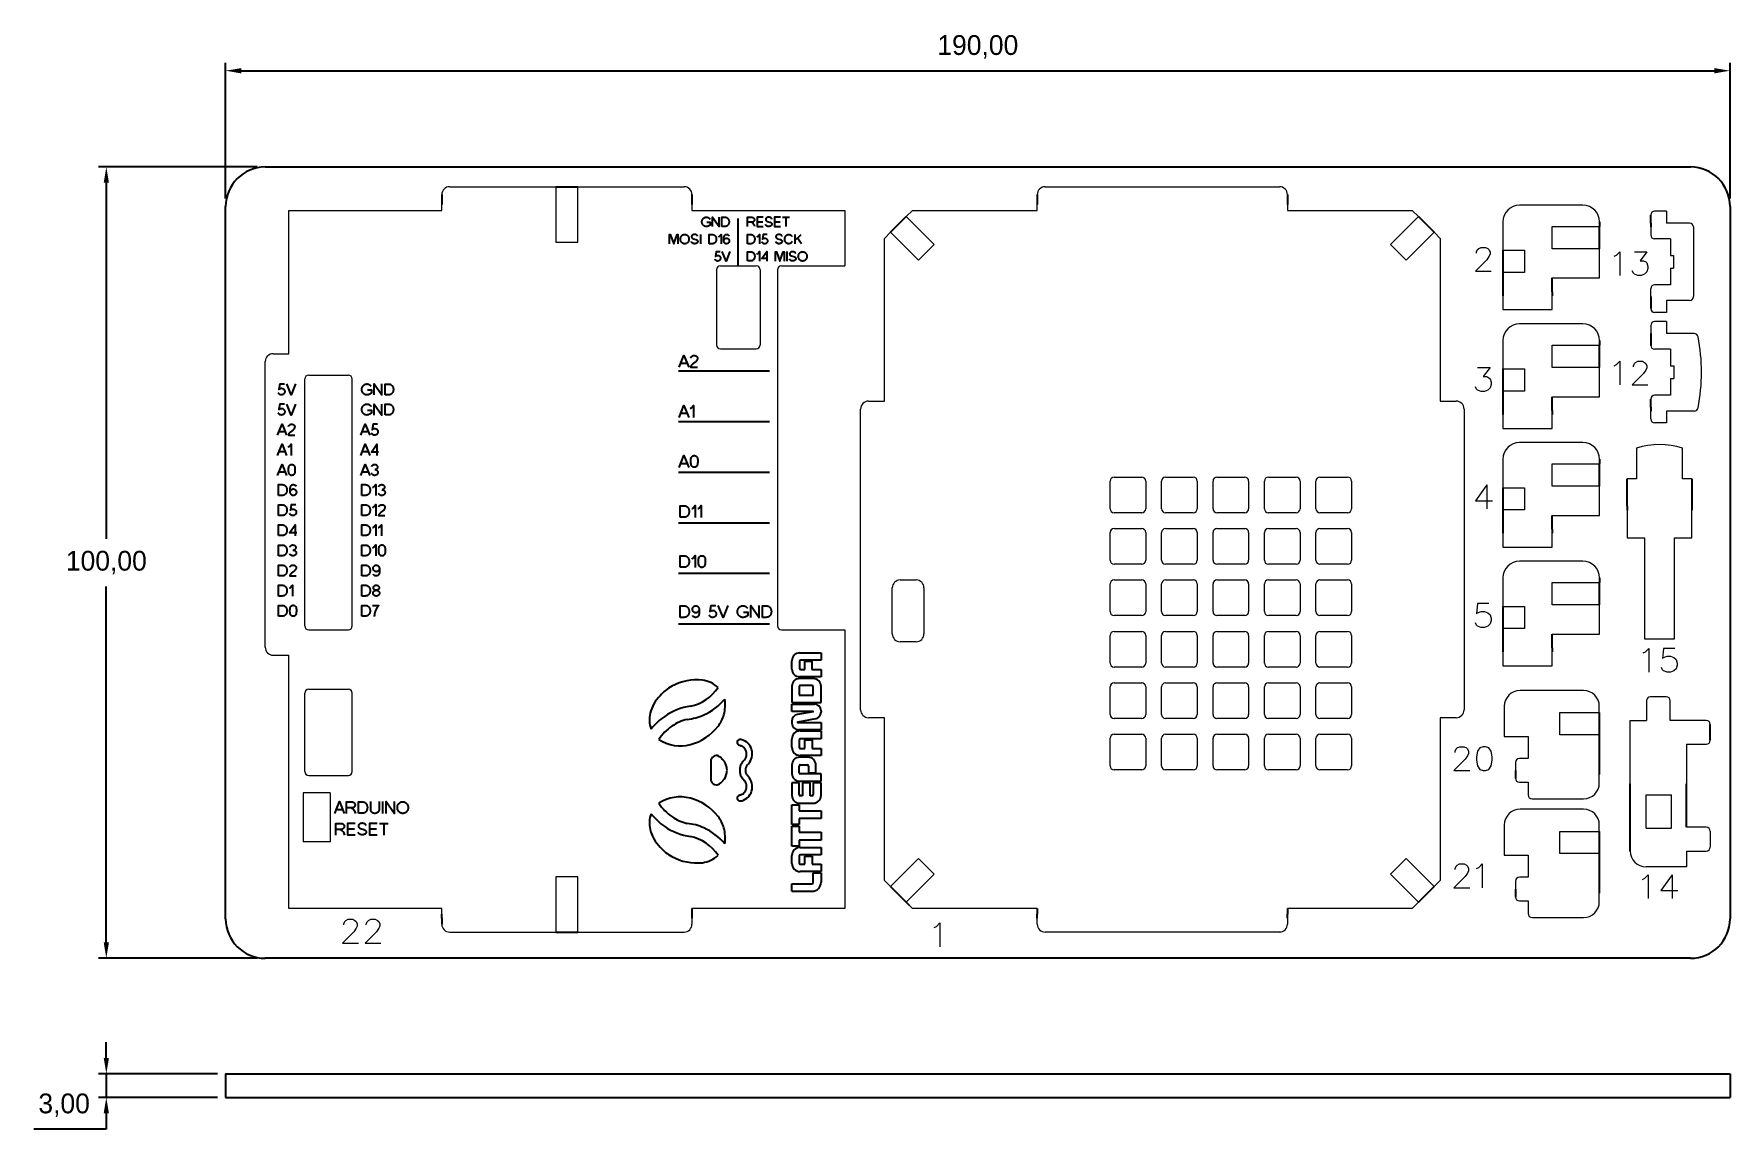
# Model space of a CAD drawing. Header units: millimetres. Extents: x 1212 to 1426, y 321 to 459.
import ezdxf

# ---------------------------------------------------------------- set-up
doc = ezdxf.new("R2010")
doc.units = ezdxf.units.MM
doc.header["$PDSIZE"] = -1
doc.layers.add('1', color=7, linetype='Continuous')
doc.layers.add('图层 1', color=7, linetype='Continuous')
doc.styles.get("Standard").update_dxf_attribs({"font": ''})
doc.styles.get('Standard').set_extended_font_data('CENTURY GOTHIC')
doc.dimstyles.new('ISO-25', dxfattribs={"dimtxt": 2.5, "dimasz": 2.5, "dimexe": 1.25, "dimexo": 0.625, "dimtad": 1, "dimtxsty": 'Standard', "dimcen": 2.5, "dimadec": 0, "dimazin": 0, "dimtfac": 1, "dimtmove": 0, "dimatfit": 3, "dimfxl": 1, "dimarcsym": 0})

msp = doc.modelspace()

# ---------------------------------------------------------------- blocks, each defined once
blk = doc.blocks.new('*D86')
at = {"layer": 'Defpoints', "color": 0, "linetype": 'ByBlock', "transparency": 16777216}
for p in [(1241.24, 442.42), (1221.18, 342.42), (1241.24, 342.42)]:
    blk.add_point(p, dxfattribs=at)
at = {"layer": '图层 1', "color": 0, "linetype": 'ByBlock', "lineweight": -2, "transparency": 16777216}
for p, q in [((1240.24, 442.42), (1220.18, 442.42)), ((1221.18, 440.42), (1221.18, 395.43)), ((1221.18, 344.42), (1221.18, 389.4)), ((1240.24, 342.42), (1220.18, 342.42))]:
    blk.add_line(p, q, dxfattribs=at)
at = {"layer": '图层 1', "color": 0, "linetype": 'ByBlock', "transparency": 16777216}
for points in [[(1220.85, 440.42), (1221.51, 440.42), (1221.18, 442.42)], [(1220.85, 344.42), (1221.51, 344.42), (1221.18, 342.42)]]:
    blk.add_solid(points, dxfattribs=at)
at = {"layer": '图层 1', "color": 0, "linetype": 'ByBlock', "transparency": 16777216, "insert": (1221.18, 392.42), "char_height": 2.5, "attachment_point": 5}
blk.add_mtext('100,00', dxfattribs=at)
blk = doc.blocks.new('*D87')
at = {"layer": 'Defpoints', "color": 0, "linetype": 'ByBlock', "transparency": 16777216}
for p in [(1426.24, 454.58), (1236.24, 437.42), (1426.24, 437.42)]:
    blk.add_point(p, dxfattribs=at)
at = {"layer": '图层 1', "color": 0, "linetype": 'ByBlock', "lineweight": -2, "transparency": 16777216}
for p, q in [((1236.24, 438.42), (1236.24, 455.58)), ((1238.24, 454.58), (1424.24, 454.58)), ((1426.24, 438.42), (1426.24, 455.58))]:
    blk.add_line(p, q, dxfattribs=at)
at = {"layer": '图层 1', "color": 0, "linetype": 'ByBlock', "transparency": 16777216}
for points in [[(1238.24, 454.91), (1238.24, 454.24), (1236.24, 454.58)], [(1424.24, 454.91), (1424.24, 454.24), (1426.24, 454.58)]]:
    blk.add_solid(points, dxfattribs=at)
at = {"layer": '图层 1', "color": 0, "linetype": 'ByBlock', "transparency": 16777216, "insert": (1331.24, 457.59), "char_height": 2.5, "attachment_point": 5}
blk.add_mtext('190,00', dxfattribs=at)
blk = doc.blocks.new('*D89')
at = {"layer": 'Defpoints', "color": 0, "linetype": 'ByBlock', "transparency": 16777216}
for p in [(1236.24, 327.83), (1221.18, 324.83), (1236.24, 324.83)]:
    blk.add_point(p, dxfattribs=at)
at = {"layer": '图层 1', "color": 0, "linetype": 'ByBlock', "lineweight": -2, "transparency": 16777216}
for p, q in [((1221.18, 329.83), (1221.18, 331.83)), ((1235.24, 327.83), (1220.18, 327.83)), ((1221.18, 327.83), (1221.18, 324.83)), ((1235.24, 324.83), (1220.18, 324.83)), ((1221.18, 322.83), (1221.18, 320.83)), ((1221.18, 320.83), (1212.04, 320.83))]:
    blk.add_line(p, q, dxfattribs=at)
at = {"layer": '图层 1', "color": 0, "linetype": 'ByBlock', "transparency": 16777216}
for points in [[(1220.85, 329.83), (1221.51, 329.83), (1221.18, 327.83)], [(1220.85, 322.83), (1221.51, 322.83), (1221.18, 324.83)]]:
    blk.add_solid(points, dxfattribs=at)
at = {"layer": '图层 1', "color": 0, "linetype": 'ByBlock', "transparency": 16777216, "insert": (1215.85, 323.84), "char_height": 2.5, "attachment_point": 5}
blk.add_mtext('3,00', dxfattribs=at)

# ---------------------------------------------------------------- dimensions: what is measured, and where the dimension line sits
at = {"layer": '图层 1', "color": 3, "linetype": 'ByBlock'}
dim = msp.add_linear_dim(base=(1426.244, 454.578), p1=(1236.244, 437.415), p2=(1426.244, 437.415), dimstyle='ISO-25', override={"dimasz": 2, "dimexe": 1, "dimexo": 1, "dimgap": 1.524, "dimtih": 1, "dimtoh": 1, "dimzin": 0, "dimadec": 2, "dimtzin": 0}, dxfattribs=at)
dim.commit()
dim.dimension.update_dxf_attribs({"geometry": '*D87', "text_midpoint": (1331.244, 457.59)})
for base, p1, p2, picture, middle in [((1221.18, 342.415), (1241.244, 442.415), (1241.244, 342.415), '*D86', (1221.18, 392.415)), ((1221.18, 324.828), (1236.244, 327.828), (1236.244, 324.828), '*D89', (1215.846, 323.84))]:
    dim = msp.add_linear_dim(base=base, p1=p1, p2=p2, angle=90, dimstyle='ISO-25', override={"dimasz": 2, "dimexe": 1, "dimexo": 1, "dimgap": 1.524, "dimtih": 1, "dimtoh": 1, "dimzin": 0, "dimadec": 2, "dimtzin": 0}, dxfattribs=at)
    dim.commit()
    dim.dimension.update_dxf_attribs({"geometry": picture, "text_midpoint": middle})

# ---------------------------------------------------------------- linework, layer by layer
for p, q in [((1241.244, 442.415), (1421.244, 442.415)), ((1277.944, 439.92), (1280.744, 439.92)), ((1236.244, 347.415), (1236.244, 437.415)), ((1263.544, 438.92), (1263.544, 438.17)), ((1295.144, 438.92), (1295.144, 438.17)), ((1338.744, 438.92), (1338.744, 438.17)), ((1370.344, 438.92), (1370.344, 438.17)), ((1426.244, 437.415), (1426.244, 347.415)), ((1320.221, 434.162), (1322.201, 436.142)), ((1386.886, 436.142), (1388.866, 434.162)), ((1409.758, 435.484), (1409.758, 434.884)), ((1409.758, 432.084), (1409.758, 434.894)), ((1397.558, 431.884), (1397.558, 429.084)), ((1397.558, 429.084), (1397.558, 426.634)), ((1403.758, 426.634), (1403.758, 428.384)), ((1409.758, 420.484), (1409.758, 419.884)), ((1409.758, 417.084), (1409.758, 419.894)), ((1416.22, 420.873), (1416.22, 419.873)), ((1397.558, 416.884), (1397.558, 414.084)), ((1397.558, 414.084), (1397.558, 411.634)), ((1403.758, 411.634), (1403.758, 413.384)), ((1416.22, 412.073), (1416.22, 413.073)), ((1409.758, 405.484), (1409.758, 404.884)), ((1409.758, 402.084), (1409.758, 404.894)), ((1397.558, 401.884), (1397.558, 399.084)), ((1397.558, 399.084), (1397.558, 396.634)), ((1403.758, 396.634), (1403.758, 398.384)), ((1409.758, 390.484), (1409.758, 389.884)), ((1409.758, 387.084), (1409.758, 389.894)), ((1397.558, 386.884), (1397.558, 384.084)), ((1397.558, 384.084), (1397.558, 381.634)), ((1403.758, 381.634), (1403.758, 383.384)), ((1409.731, 373.456), (1409.731, 370.656)), ((1409.731, 370.656), (1409.731, 366.256)), ((1423.74, 369.965), (1423.74, 371.965)), ((1399.131, 365.556), (1399.131, 365.153)), ((1413.64, 355.965), (1413.64, 363.965)), ((1420.74, 358.965), (1420.74, 363.965)), ((1409.731, 358.456), (1409.731, 355.656)), ((1409.731, 355.656), (1409.731, 351.256)), ((1320.221, 351.478), (1322.59, 349.109)), ((1386.886, 349.498), (1388.866, 351.478)), ((1399.131, 350.556), (1399.131, 350.153)), ((1263.544, 347.47), (1263.544, 346.72)), ((1295.144, 348.72), (1295.144, 347.97)), ((1338.744, 348.72), (1338.744, 347.97)), ((1370.344, 348.72), (1370.344, 347.97)), ((1277.944, 345.72), (1280.744, 345.72)), ((1421.244, 342.415), (1241.244, 342.415))]:
    msp.add_line(p, q)
at = {"color": 7, "linetype": 'Continuous', "lineweight": 15}
for p, q in [((1264.544, 439.92), (1277.944, 439.92)), ((1277.944, 439.92), (1277.944, 432.92)), ((1280.744, 432.92), (1280.744, 439.92)), ((1280.744, 439.92), (1294.144, 439.92)), ((1339.743, 439.92), (1369.345, 439.92)), ((1263.544, 436.92), (1263.544, 437.67)), ((1295.144, 437.67), (1295.144, 436.92)), ((1338.744, 436.92), (1338.744, 437.67)), ((1370.344, 437.67), (1370.344, 436.92)), ((1407.658, 437.584), (1399.658, 437.584)), ((1244.244, 418.82), (1244.244, 436.92)), ((1244.244, 436.92), (1263.544, 436.92)), ((1295.144, 436.92), (1314.444, 436.92)), ((1314.444, 436.92), (1314.444, 429.92)), ((1322.201, 436.142), (1322.979, 436.92)), ((1325.737, 432.606), (1322.201, 436.142)), ((1322.979, 436.92), (1338.744, 436.92)), ((1370.344, 436.92), (1386.108, 436.92)), ((1386.886, 436.142), (1383.35, 432.606)), ((1386.108, 436.92), (1386.886, 436.142)), ((1397.558, 435.484), (1397.558, 431.884)), ((1403.758, 432.084), (1403.758, 434.884)), ((1403.758, 434.884), (1409.758, 434.884)), ((1418.219, 436.83), (1416.719, 436.83)), ((1418.219, 436.83), (1418.219, 435.33)), ((1421.119, 435.33), (1418.219, 435.33)), ((1277.944, 432.92), (1280.744, 432.92)), ((1319.444, 433.384), (1320.221, 434.162)), ((1319.444, 412.82), (1319.444, 433.384)), ((1320.221, 434.162), (1323.757, 430.627)), ((1385.33, 430.627), (1388.866, 434.162)), ((1388.866, 434.162), (1389.644, 433.384)), ((1389.644, 433.384), (1389.644, 412.82)), ((1416.219, 434.83), (1416.219, 433.83)), ((1418.719, 433.33), (1416.719, 433.33)), ((1418.719, 433.33), (1418.719, 431.23)), ((1421.619, 434.83), (1421.619, 426.03)), ((1323.757, 430.627), (1325.737, 432.606)), ((1383.35, 432.606), (1385.33, 430.627)), ((1397.558, 431.884), (1400.298, 431.884)), ((1400.298, 431.884), (1400.298, 429.084)), ((1409.758, 432.084), (1403.758, 432.084)), ((1409.758, 428.384), (1409.758, 432.084)), ((1418.719, 431.23), (1419.119, 431.23)), ((1419.119, 431.23), (1419.119, 429.63)), ((1298.244, 429.42), (1298.244, 419.92)), ((1298.744, 429.92), (1303.244, 429.92)), ((1303.744, 429.42), (1303.744, 419.92)), ((1305.944, 429.42), (1305.944, 384.42)), ((1306.444, 429.92), (1314.444, 429.92)), ((1400.298, 429.084), (1397.558, 429.084)), ((1418.719, 429.63), (1418.719, 427.53)), ((1418.719, 429.63), (1419.119, 429.63)), ((1403.758, 428.384), (1409.758, 428.384)), ((1416.219, 426.03), (1416.219, 427.03)), ((1418.719, 427.53), (1416.719, 427.53)), ((1397.558, 426.134), (1397.558, 424.384)), ((1397.558, 424.384), (1403.758, 424.384)), ((1403.758, 424.384), (1403.758, 426.134)), ((1421.119, 425.53), (1418.219, 425.53)), ((1418.219, 425.53), (1418.219, 424.03)), ((1407.658, 422.584), (1399.658, 422.584)), ((1416.22, 422.373), (1416.22, 421.373)), ((1418.219, 424.03), (1416.719, 424.03)), ((1418.22, 422.873), (1416.72, 422.873)), ((1418.22, 422.873), (1418.22, 421.373)), ((1397.558, 420.484), (1397.558, 416.884)), ((1403.758, 417.084), (1403.758, 419.884)), ((1403.758, 419.884), (1409.758, 419.884)), ((1421.711, 421.373), (1418.22, 421.373)), ((1241.244, 381.72), (1241.244, 417.82)), ((1242.244, 418.82), (1244.244, 418.82)), ((1298.744, 419.42), (1303.244, 419.42)), ((1418.72, 419.373), (1416.72, 419.373)), ((1418.72, 419.373), (1418.72, 417.273)), ((1246.244, 384.42), (1246.244, 415.62)), ((1246.744, 416.12), (1251.744, 416.12)), ((1252.244, 384.42), (1252.244, 415.62)), ((1397.558, 416.884), (1400.298, 416.884)), ((1400.298, 416.884), (1400.298, 414.084)), ((1409.758, 417.084), (1403.758, 417.084)), ((1409.758, 413.384), (1409.758, 417.084)), ((1418.72, 417.273), (1419.12, 417.273)), ((1418.72, 415.673), (1418.72, 413.573)), ((1418.72, 415.673), (1419.12, 415.673)), ((1419.12, 417.273), (1419.12, 415.673)), ((1400.298, 414.084), (1397.558, 414.084)), ((1418.72, 413.573), (1416.72, 413.573)), ((1316.444, 373.82), (1316.444, 411.82)), ((1317.444, 412.82), (1319.444, 412.82)), ((1389.644, 412.82), (1391.644, 412.82)), ((1392.644, 411.82), (1392.644, 373.82)), ((1403.758, 413.384), (1409.758, 413.384)), ((1416.22, 410.573), (1416.22, 411.573)), ((1421.711, 411.573), (1418.22, 411.573)), ((1418.22, 411.573), (1418.22, 410.073)), ((1397.558, 411.134), (1397.558, 409.384)), ((1397.558, 409.384), (1403.758, 409.384)), ((1403.758, 409.384), (1403.758, 411.134)), ((1418.22, 410.073), (1416.72, 410.073)), ((1407.658, 407.584), (1399.658, 407.584)), ((1397.558, 405.484), (1397.558, 401.884)), ((1403.758, 402.084), (1403.758, 404.884)), ((1403.758, 404.884), (1409.758, 404.884)), ((1414.43, 406.873), (1414.43, 403.006)), ((1420.23, 403.006), (1420.23, 406.873)), ((1347.944, 399.22), (1347.944, 402.72)), ((1348.444, 403.22), (1351.944, 403.22)), ((1352.444, 402.72), (1352.444, 399.22)), ((1354.444, 399.22), (1354.444, 402.72)), ((1354.944, 403.22), (1358.444, 403.22)), ((1358.944, 402.72), (1358.944, 399.22)), ((1360.944, 399.22), (1360.944, 402.72)), ((1361.444, 403.22), (1364.944, 403.22)), ((1365.444, 402.72), (1365.444, 399.22)), ((1367.444, 399.22), (1367.444, 402.72)), ((1367.944, 403.22), (1371.444, 403.22)), ((1371.944, 402.72), (1371.944, 399.22)), ((1373.944, 399.22), (1373.944, 402.72)), ((1374.444, 403.22), (1377.944, 403.22)), ((1378.444, 402.72), (1378.444, 399.22)), ((1414.43, 403.006), (1413.23, 403.006)), ((1421.43, 403.006), (1420.23, 403.006)), ((1397.558, 401.884), (1400.298, 401.884)), ((1400.298, 401.884), (1400.298, 399.084)), ((1409.758, 402.084), (1403.758, 402.084)), ((1409.758, 398.384), (1409.758, 402.084)), ((1351.944, 398.72), (1348.444, 398.72)), ((1358.444, 398.72), (1354.944, 398.72)), ((1364.944, 398.72), (1361.444, 398.72)), ((1371.444, 398.72), (1367.944, 398.72)), ((1377.944, 398.72), (1374.444, 398.72)), ((1400.298, 399.084), (1397.558, 399.084)), ((1413.23, 399.031), (1413.23, 395.556)), ((1421.43, 395.556), (1421.43, 399.031)), ((1348.444, 396.72), (1351.944, 396.72)), ((1354.944, 396.72), (1358.444, 396.72)), ((1361.444, 396.72), (1364.944, 396.72)), ((1367.944, 396.72), (1371.444, 396.72)), ((1374.444, 396.72), (1377.944, 396.72)), ((1403.758, 398.384), (1409.758, 398.384)), ((1347.944, 392.72), (1347.944, 396.22)), ((1352.444, 396.22), (1352.444, 392.72)), ((1354.444, 392.72), (1354.444, 396.22)), ((1358.944, 396.22), (1358.944, 392.72)), ((1360.944, 392.72), (1360.944, 396.22)), ((1365.444, 396.22), (1365.444, 392.72)), ((1367.444, 392.72), (1367.444, 396.22)), ((1371.944, 396.22), (1371.944, 392.72)), ((1373.944, 392.72), (1373.944, 396.22)), ((1378.444, 396.22), (1378.444, 392.72)), ((1397.558, 396.134), (1397.558, 394.384)), ((1397.558, 394.384), (1403.758, 394.384)), ((1403.758, 394.384), (1403.758, 396.134)), ((1413.23, 395.556), (1415.43, 395.556)), ((1415.43, 395.556), (1415.43, 382.766)), ((1419.23, 395.556), (1421.43, 395.556)), ((1419.23, 382.766), (1419.23, 395.556)), ((1351.944, 392.22), (1348.444, 392.22)), ((1358.444, 392.22), (1354.944, 392.22)), ((1364.944, 392.22), (1361.444, 392.22)), ((1371.444, 392.22), (1367.944, 392.22)), ((1377.944, 392.22), (1374.444, 392.22)), ((1407.658, 392.584), (1399.658, 392.584)), ((1321.444, 390.22), (1323.444, 390.22)), ((1348.444, 390.22), (1351.944, 390.22)), ((1354.944, 390.22), (1358.444, 390.22)), ((1361.444, 390.22), (1364.944, 390.22)), ((1367.944, 390.22), (1371.444, 390.22)), ((1374.444, 390.22), (1377.944, 390.22)), ((1397.558, 390.484), (1397.558, 386.884)), ((1403.758, 387.084), (1403.758, 389.884)), ((1403.758, 389.884), (1409.758, 389.884)), ((1320.444, 383.42), (1320.444, 389.22)), ((1324.444, 389.22), (1324.444, 383.42)), ((1347.944, 386.22), (1347.944, 389.72)), ((1352.444, 389.72), (1352.444, 386.22)), ((1354.444, 386.22), (1354.444, 389.72)), ((1358.944, 389.72), (1358.944, 386.22)), ((1360.944, 386.22), (1360.944, 389.72)), ((1365.444, 389.72), (1365.444, 386.22)), ((1367.444, 386.22), (1367.444, 389.72)), ((1371.944, 389.72), (1371.944, 386.22)), ((1373.944, 386.22), (1373.944, 389.72)), ((1378.444, 389.72), (1378.444, 386.22)), ((1351.944, 385.72), (1348.444, 385.72)), ((1358.444, 385.72), (1354.944, 385.72)), ((1364.944, 385.72), (1361.444, 385.72)), ((1371.444, 385.72), (1367.944, 385.72)), ((1377.944, 385.72), (1374.444, 385.72)), ((1397.558, 386.884), (1400.298, 386.884)), ((1400.298, 386.884), (1400.298, 384.084)), ((1409.758, 387.084), (1403.758, 387.084)), ((1409.758, 383.384), (1409.758, 387.084)), ((1246.744, 383.92), (1251.744, 383.92)), ((1306.444, 383.92), (1314.444, 383.92)), ((1314.444, 383.92), (1314.444, 348.72)), ((1348.444, 383.72), (1351.944, 383.72)), ((1354.944, 383.72), (1358.444, 383.72)), ((1361.444, 383.72), (1364.944, 383.72)), ((1367.944, 383.72), (1371.444, 383.72)), ((1374.444, 383.72), (1377.944, 383.72)), ((1400.298, 384.084), (1397.558, 384.084)), ((1323.444, 382.42), (1321.444, 382.42)), ((1347.944, 379.72), (1347.944, 383.22)), ((1352.444, 383.22), (1352.444, 379.72)), ((1354.444, 379.72), (1354.444, 383.22)), ((1358.944, 383.22), (1358.944, 379.72)), ((1360.944, 379.72), (1360.944, 383.22)), ((1365.444, 383.22), (1365.444, 379.72)), ((1367.444, 379.72), (1367.444, 383.22)), ((1371.944, 383.22), (1371.944, 379.72)), ((1373.944, 379.72), (1373.944, 383.22)), ((1378.444, 383.22), (1378.444, 379.72)), ((1403.758, 383.384), (1409.758, 383.384)), ((1415.43, 382.766), (1419.23, 382.766)), ((1242.244, 380.72), (1244.244, 380.72)), ((1244.244, 348.72), (1244.244, 380.72)), ((1351.944, 379.22), (1348.444, 379.22)), ((1358.444, 379.22), (1354.944, 379.22)), ((1364.944, 379.22), (1361.444, 379.22)), ((1371.444, 379.22), (1367.944, 379.22)), ((1377.944, 379.22), (1374.444, 379.22)), ((1397.558, 381.134), (1397.558, 379.384)), ((1397.558, 379.384), (1403.758, 379.384)), ((1403.758, 379.384), (1403.758, 381.134)), ((1348.444, 377.22), (1351.944, 377.22)), ((1354.944, 377.22), (1358.444, 377.22)), ((1361.444, 377.22), (1364.944, 377.22)), ((1367.944, 377.22), (1371.444, 377.22)), ((1374.444, 377.22), (1377.944, 377.22)), ((1246.244, 366.02), (1246.244, 375.92)), ((1246.744, 376.42), (1251.744, 376.42)), ((1252.244, 366.02), (1252.244, 375.92)), ((1347.944, 373.22), (1347.944, 376.72)), ((1352.444, 376.72), (1352.444, 373.22)), ((1354.444, 373.22), (1354.444, 376.72)), ((1358.944, 376.72), (1358.944, 373.22)), ((1360.944, 373.22), (1360.944, 376.72)), ((1365.444, 376.72), (1365.444, 373.22)), ((1367.444, 373.22), (1367.444, 376.72)), ((1371.944, 376.72), (1371.944, 373.22)), ((1373.944, 373.22), (1373.944, 376.72)), ((1378.444, 376.72), (1378.444, 373.22)), ((1407.731, 376.256), (1399.731, 376.256)), ((1415.69, 374.965), (1415.69, 372.465)), ((1418.19, 375.465), (1416.19, 375.465)), ((1418.69, 372.465), (1418.69, 374.965)), ((1319.444, 372.82), (1317.444, 372.82)), ((1319.444, 352.255), (1319.444, 372.82)), ((1389.644, 372.82), (1389.644, 352.255)), ((1391.644, 372.82), (1389.644, 372.82)), ((1397.731, 374.256), (1397.731, 370.456)), ((1404.731, 373.456), (1409.731, 373.456)), ((1404.731, 370.656), (1404.731, 373.456)), ((1409.731, 373.456), (1409.731, 374.256)), ((1351.944, 372.72), (1348.444, 372.72)), ((1348.444, 370.72), (1351.944, 370.72)), ((1358.444, 372.72), (1354.944, 372.72)), ((1354.944, 370.72), (1358.444, 370.72)), ((1364.944, 372.72), (1361.444, 372.72)), ((1361.444, 370.72), (1364.944, 370.72)), ((1371.444, 372.72), (1367.944, 372.72)), ((1367.944, 370.72), (1371.444, 370.72)), ((1377.944, 372.72), (1374.444, 372.72)), ((1374.444, 370.72), (1377.944, 370.72)), ((1409.731, 370.656), (1404.731, 370.656)), ((1413.64, 372.465), (1415.69, 372.465)), ((1423.24, 372.465), (1418.69, 372.465)), ((1347.944, 366.72), (1347.944, 370.22)), ((1352.444, 370.22), (1352.444, 366.72)), ((1354.444, 366.72), (1354.444, 370.22)), ((1358.944, 370.22), (1358.944, 366.72)), ((1360.944, 366.72), (1360.944, 370.22)), ((1365.444, 370.22), (1365.444, 366.72)), ((1367.444, 366.72), (1367.444, 370.22)), ((1371.944, 370.22), (1371.944, 366.72)), ((1373.944, 366.72), (1373.944, 370.22)), ((1378.444, 370.22), (1378.444, 366.72)), ((1397.731, 370.456), (1400.731, 370.456)), ((1400.731, 370.456), (1400.731, 367.656)), ((1420.74, 369.465), (1423.24, 369.465)), ((1420.74, 369.465), (1420.74, 364.465)), ((1399.131, 367.156), (1399.131, 366.156)), ((1400.731, 367.656), (1399.631, 367.656)), ((1246.744, 365.52), (1251.744, 365.52)), ((1351.944, 366.22), (1348.444, 366.22)), ((1358.444, 366.22), (1354.944, 366.22)), ((1364.944, 366.22), (1361.444, 366.22)), ((1371.444, 366.22), (1367.944, 366.22)), ((1377.944, 366.22), (1374.444, 366.22)), ((1399.631, 364.656), (1400.731, 364.656)), ((1400.731, 364.656), (1400.731, 363.056)), ((1409.731, 364.556), (1409.731, 365.656)), ((1249.444, 363.32), (1246.044, 363.32)), ((1246.044, 363.32), (1246.044, 357.12)), ((1249.444, 363.32), (1249.444, 357.12)), ((1401.231, 362.556), (1407.731, 362.556)), ((1415.64, 363.065), (1418.84, 363.065)), ((1415.64, 358.865), (1415.64, 363.065)), ((1418.84, 358.865), (1418.84, 363.065)), ((1407.731, 361.256), (1399.731, 361.256)), ((1397.731, 359.256), (1397.731, 355.456)), ((1404.731, 358.456), (1409.731, 358.456)), ((1404.731, 355.656), (1404.731, 358.456)), ((1409.731, 358.456), (1409.731, 359.256)), ((1415.64, 358.865), (1418.84, 358.865)), ((1423.24, 358.965), (1420.74, 358.965)), ((1423.74, 358.465), (1423.74, 356.465)), ((1249.444, 357.12), (1246.044, 357.12)), ((1409.731, 355.656), (1404.731, 355.656)), ((1420.74, 355.965), (1423.24, 355.965)), ((1420.74, 355.965), (1420.74, 353.965)), ((1323.757, 355.013), (1320.221, 351.478)), ((1325.737, 353.033), (1323.757, 355.013)), ((1385.33, 355.013), (1383.35, 353.033)), ((1388.866, 351.478), (1385.33, 355.013)), ((1397.731, 355.456), (1400.731, 355.456)), ((1400.731, 355.456), (1400.731, 352.656)), ((1420.74, 353.965), (1415.64, 353.965)), ((1280.744, 352.72), (1277.944, 352.72)), ((1277.944, 352.72), (1277.944, 345.72)), ((1280.744, 345.72), (1280.744, 352.72)), ((1320.221, 351.478), (1319.444, 352.255)), ((1322.201, 349.498), (1325.737, 353.033)), ((1383.35, 353.033), (1386.886, 349.498)), ((1389.644, 352.255), (1388.866, 351.478)), ((1399.131, 352.156), (1399.131, 351.156)), ((1400.731, 352.656), (1399.631, 352.656)), ((1322.979, 348.72), (1322.201, 349.498)), ((1386.886, 349.498), (1386.108, 348.72)), ((1399.631, 349.656), (1400.731, 349.656)), ((1400.731, 349.656), (1400.731, 348.056)), ((1409.731, 349.556), (1409.731, 350.656)), ((1263.544, 348.72), (1244.244, 348.72)), ((1263.544, 347.97), (1263.544, 348.72)), ((1314.444, 348.72), (1295.144, 348.72)), ((1295.144, 347.47), (1295.144, 346.72)), ((1338.744, 348.72), (1322.979, 348.72)), ((1338.744, 346.72), (1338.744, 347.47)), ((1386.108, 348.72), (1370.344, 348.72)), ((1370.344, 347.47), (1370.344, 346.72)), ((1401.231, 347.556), (1407.731, 347.556)), ((1264.543, 345.72), (1277.944, 345.72)), ((1280.744, 345.72), (1294.144, 345.72)), ((1369.544, 345.72), (1339.744, 345.72))]:
    msp.add_line(p, q, dxfattribs=at)
at = {"color": 0}
for p, q in [((1416.219, 435.33), (1416.219, 436.33)), ((1416.219, 425.53), (1416.219, 424.53)), ((1413.23, 399.531), (1413.23, 403.006)), ((1421.43, 403.006), (1421.43, 399.531))]:
    msp.add_line(p, q, dxfattribs=at)
at = {"linetype": 'Continuous', "lineweight": 15}
msp.add_line((1413.64, 364.465), (1413.64, 372.465), dxfattribs=at)
at = {"linetype": 'ByBlock'}
for p, q in [((1236.244, 327.828), (1426.244, 327.828)), ((1236.244, 327.828), (1236.244, 324.828)), ((1426.244, 327.828), (1426.244, 324.828)), ((1236.244, 324.828), (1426.244, 324.828))]:
    msp.add_line(p, q, dxfattribs=at)
at = {"color": 1, "lineweight": 0}
for points in [[(1394.223, 431.537), (1394.223, 431.677), (1394.364, 431.964), (1394.507, 432.107), (1394.793, 432.25), (1395.363, 432.25), (1395.649, 432.107), (1395.792, 431.964), (1395.936, 431.677), (1395.936, 431.394), (1395.792, 431.108), (1395.506, 430.678), (1394.08, 429.249), (1396.079, 429.249)], [(1411.602, 431.135), (1411.884, 431.286), (1412.317, 431.708), (1412.317, 428.71)], [(1414.167, 431.708), (1415.737, 431.708), (1414.882, 430.571), (1415.314, 430.571), (1415.596, 430.42), (1415.737, 430.28), (1415.878, 429.857), (1415.878, 429.565), (1415.737, 429.143), (1415.455, 428.851), (1415.023, 428.71), (1414.6, 428.71), (1414.167, 428.851), (1414.027, 428.992), (1413.886, 429.284)], [(1411.602, 417.303), (1411.884, 417.444), (1412.317, 417.866), (1412.317, 414.868)], [(1414.027, 417.152), (1414.027, 417.303), (1414.167, 417.584), (1414.308, 417.725), (1414.6, 417.866), (1415.163, 417.866), (1415.455, 417.725), (1415.596, 417.584), (1415.737, 417.303), (1415.737, 417.011), (1415.596, 416.729), (1415.314, 416.297), (1413.886, 414.868), (1415.878, 414.868)], [(1394.365, 417.062), (1395.934, 417.062), (1395.074, 415.918), (1395.504, 415.918), (1395.789, 415.773), (1395.934, 415.633), (1396.074, 415.203), (1396.074, 414.918), (1395.934, 414.489), (1395.649, 414.204), (1395.219, 414.059), (1394.79, 414.059), (1394.365, 414.204), (1394.22, 414.344), (1394.075, 414.633)], [(1395.518, 402.231), (1394.089, 400.232), (1396.232, 400.232)], [(1395.518, 402.231), (1395.518, 399.233)], [(1395.789, 387.233), (1394.365, 387.233), (1394.22, 385.949), (1394.365, 386.089), (1394.79, 386.233), (1395.219, 386.233), (1395.649, 386.089), (1395.934, 385.804), (1396.074, 385.374), (1396.074, 385.089), (1395.934, 384.66), (1395.649, 384.375), (1395.219, 384.235), (1394.79, 384.235), (1394.365, 384.375), (1394.22, 384.52), (1394.075, 384.805)], [(1415.284, 381.008), (1415.566, 381.148), (1415.998, 381.581), (1415.998, 378.583)], [(1419.278, 381.581), (1417.849, 381.581), (1417.708, 380.293), (1417.849, 380.434), (1418.282, 380.585), (1418.704, 380.585), (1419.137, 380.434), (1419.419, 380.153), (1419.569, 379.72), (1419.569, 379.438), (1419.419, 379.006), (1419.137, 378.724), (1418.704, 378.583), (1418.282, 378.583), (1417.849, 378.724), (1417.708, 378.865), (1417.568, 379.157)], [(1391.511, 368.432), (1391.511, 368.577), (1391.652, 368.862), (1391.796, 369.006), (1392.081, 369.146), (1392.651, 369.146), (1392.936, 369.006), (1393.08, 368.862), (1393.221, 368.577), (1393.221, 368.292), (1393.08, 368.007), (1392.796, 367.577), (1391.367, 366.149), (1393.365, 366.149)], [(1391.511, 353.619), (1391.511, 353.764), (1391.652, 354.049), (1391.796, 354.194), (1392.081, 354.334), (1392.651, 354.334), (1392.936, 354.194), (1393.08, 354.049), (1393.221, 353.764), (1393.221, 353.479), (1393.08, 353.19), (1392.796, 352.765), (1391.367, 351.336), (1393.365, 351.336)], [(1394.22, 353.764), (1394.509, 353.904), (1394.934, 354.334), (1394.934, 351.336)], [(1415.204, 352.388), (1415.485, 352.529), (1415.918, 352.951), (1415.918, 349.954)], [(1418.916, 352.951), (1417.487, 350.96), (1419.63, 350.96)], [(1418.916, 352.951), (1418.916, 349.954)], [(1251.155, 346.629), (1251.155, 346.775), (1251.297, 347.058), (1251.439, 347.203), (1251.726, 347.345), (1252.296, 347.345), (1252.583, 347.203), (1252.725, 347.058), (1252.867, 346.775), (1252.867, 346.488), (1252.725, 346.2), (1252.438, 345.772), (1251.01, 344.344), (1253.009, 344.344)], [(1254.008, 346.629), (1254.008, 346.775), (1254.153, 347.058), (1254.295, 347.203), (1254.582, 347.345), (1255.152, 347.345), (1255.436, 347.203), (1255.581, 347.058), (1255.723, 346.775), (1255.723, 346.488), (1255.581, 346.2), (1255.294, 345.772), (1253.866, 344.344), (1255.865, 344.344)], [(1325.736, 346.309), (1326.022, 346.451), (1326.45, 346.881), (1326.45, 343.879)]]:
    msp.add_lwpolyline(points, dxfattribs=at)
at = {"color": 1, "linetype": 'Continuous', "flags": 128}
for points in [[(1295.889, 399.237), (1295.954, 399.27), (1296.016, 399.308), (1296.074, 399.351), (1296.129, 399.399), (1296.18, 399.45), (1296.227, 399.505), (1296.269, 399.564), (1296.308, 399.626), (1296.308, 399.626), (1296.308, 398.126)], [(1296.784, 392.144), (1296.777, 392.109), (1296.766, 392.075), (1296.753, 392.042), (1296.736, 392.011), (1296.718, 391.982), (1296.697, 391.955), (1296.674, 391.93), (1296.649, 391.907), (1296.621, 391.886), (1296.593, 391.867), (1296.562, 391.851), (1296.529, 391.837), (1296.496, 391.827), (1296.462, 391.819), (1296.426, 391.814), (1296.391, 391.812), (1296.391, 391.812), (1296.355, 391.814), (1296.32, 391.819), (1296.285, 391.827), (1296.252, 391.837), (1296.219, 391.851), (1296.189, 391.867), (1296.16, 391.886), (1296.133, 391.907), (1296.108, 391.93), (1296.084, 391.955), (1296.063, 391.982), (1296.045, 392.011), (1296.028, 392.042), (1296.015, 392.075), (1296.005, 392.109), (1295.997, 392.144), (1295.997, 392.144), (1295.978, 392.246), (1295.965, 392.349), (1295.956, 392.452), (1295.953, 392.555), (1295.955, 392.658), (1295.962, 392.761), (1295.974, 392.863), (1295.991, 392.967), (1295.991, 392.967), (1295.999, 393.002), (1296.011, 393.036), (1296.026, 393.068), (1296.044, 393.099), (1296.064, 393.128), (1296.086, 393.155), (1296.111, 393.18), (1296.137, 393.203), (1296.165, 393.223), (1296.195, 393.241), (1296.227, 393.257), (1296.26, 393.27), (1296.295, 393.281), (1296.33, 393.288), (1296.366, 393.291), (1296.403, 393.292), (1296.403, 393.292), (1296.44, 393.289), (1296.476, 393.284), (1296.51, 393.275), (1296.544, 393.263), (1296.576, 393.248), (1296.607, 393.231), (1296.635, 393.211), (1296.662, 393.189), (1296.687, 393.165), (1296.71, 393.139), (1296.73, 393.11), (1296.749, 393.08), (1296.765, 393.047), (1296.779, 393.014), (1296.789, 392.979), (1296.797, 392.944), (1296.797, 392.944), (1296.811, 392.844), (1296.822, 392.744), (1296.827, 392.644), (1296.828, 392.544), (1296.824, 392.445), (1296.815, 392.345), (1296.802, 392.246), (1296.784, 392.146)]]:
    msp.add_lwpolyline(points, dxfattribs=at)
at = {"color": 1, "lineweight": 0}
msp.add_lwpolyline([(1395.079, 369.146), (1394.649, 369.006), (1394.365, 368.577), (1394.22, 367.862), (1394.22, 367.433), (1394.365, 366.718), (1394.649, 366.289), (1395.079, 366.149), (1395.364, 366.149), (1395.793, 366.289), (1396.078, 366.718), (1396.218, 367.433), (1396.218, 367.862), (1396.078, 368.577), (1395.793, 369.006), (1395.364, 369.146), (1395.079, 369.146)], close=True, dxfattribs=at)
for centre, start, end in [((1241.244, 437.415), 90, 180), ((1421.244, 437.415), 0, 90), ((1241.244, 347.415), 180, 270), ((1421.244, 347.415), 270, 0)]:
    msp.add_arc(centre, 5, start, end)
at = {"color": 7, "linetype": 'Continuous', "lineweight": 15}
for centre, radius, start, end in [((1264.544, 438.92), 1, 90, 180), ((1294.144, 438.92), 1, 0, 90), ((1339.744, 438.92), 1, 90, 180), ((1369.344, 438.92), 1, 0, 90), ((1399.658, 435.484), 2.1, 90, 180), ((1407.658, 435.484), 2.1, 0, 90), ((1416.719, 436.33), 0.5, 90, 180), ((1421.119, 434.83), 0.5, 0, 90), ((1416.719, 433.83), 0.5, 180, 270), ((1298.744, 429.42), 0.5, 90, 180), ((1303.244, 429.42), 0.5, 0, 90), ((1306.444, 429.42), 0.5, 90, 180), ((1416.719, 427.03), 0.5, 90, 180), ((1416.719, 424.53), 0.5, 180, 270), ((1421.119, 426.03), 0.5, 270, 0), ((1399.658, 420.484), 2.1, 90, 180), ((1407.658, 420.484), 2.1, 0, 90), ((1416.72, 422.373), 0.5, 90, 180), ((1298.744, 419.92), 0.5, 180, 270), ((1303.244, 419.92), 0.5, 270, 0), ((1416.72, 419.873), 0.5, 180, 270), ((1421.711, 420.873), 0.5, 10.98095, 90), ((1399.035, 416.473), 23.599, 349.01905, 10.98095), ((1242.244, 417.82), 1, 90, 180), ((1246.744, 415.62), 0.5, 90, 180), ((1251.744, 415.62), 0.5, 0, 90), ((1416.72, 413.073), 0.5, 90, 180), ((1317.444, 411.82), 1, 90, 180), ((1391.644, 411.82), 1, 0, 90), ((1421.711, 412.073), 0.5, 270, 349.01905), ((1416.72, 410.573), 0.5, 180, 270), ((1399.658, 405.484), 2.1, 90, 180), ((1407.658, 405.484), 2.1, 0, 90), ((1417.33, 397.922), 9.409, 72.04797, 107.95203), ((1348.444, 402.72), 0.5, 90, 180), ((1351.944, 402.72), 0.5, 0, 90), ((1354.944, 402.72), 0.5, 90, 180), ((1358.444, 402.72), 0.5, 0, 90), ((1361.444, 402.72), 0.5, 90, 180), ((1364.944, 402.72), 0.5, 0, 90), ((1367.944, 402.72), 0.5, 90, 180), ((1371.444, 402.72), 0.5, 0, 90), ((1374.444, 402.72), 0.5, 90, 180), ((1377.944, 402.72), 0.5, 0, 90), ((1348.444, 399.22), 0.5, 180, 270), ((1351.944, 399.22), 0.5, 270, 0), ((1354.944, 399.22), 0.5, 180, 270), ((1358.444, 399.22), 0.5, 270, 0), ((1361.444, 399.22), 0.5, 180, 270), ((1364.944, 399.22), 0.5, 270, 0), ((1367.944, 399.22), 0.5, 180, 270), ((1371.444, 399.22), 0.5, 270, 0), ((1374.444, 399.22), 0.5, 180, 270), ((1377.944, 399.22), 0.5, 270, 0), ((1348.444, 396.22), 0.5, 90, 180), ((1351.944, 396.22), 0.5, 0, 90), ((1354.944, 396.22), 0.5, 90, 180), ((1358.444, 396.22), 0.5, 0, 90), ((1361.444, 396.22), 0.5, 90, 180), ((1364.944, 396.22), 0.5, 0, 90), ((1367.944, 396.22), 0.5, 90, 180), ((1371.444, 396.22), 0.5, 360, 90), ((1374.444, 396.22), 0.5, 90, 180), ((1377.944, 396.22), 0.5, 0, 90), ((1348.444, 392.72), 0.5, 180, 270), ((1351.944, 392.72), 0.5, 270, 0), ((1354.944, 392.72), 0.5, 180, 270), ((1358.444, 392.72), 0.5, 270, 0), ((1361.444, 392.72), 0.5, 180, 270), ((1364.944, 392.72), 0.5, 270, 0), ((1367.944, 392.72), 0.5, 180, 270), ((1371.444, 392.72), 0.5, 270, 0), ((1374.444, 392.72), 0.5, 180, 270), ((1377.944, 392.72), 0.5, 270, 0), ((1399.658, 390.484), 2.1, 90, 180), ((1407.658, 390.484), 2.1, 0, 90), ((1321.444, 389.22), 1, 90, 180), ((1323.444, 389.22), 1, 0, 90), ((1348.444, 389.72), 0.5, 90, 180), ((1351.944, 389.72), 0.5, 0, 90), ((1354.944, 389.72), 0.5, 90, 180), ((1358.444, 389.72), 0.5, 0, 90), ((1361.444, 389.72), 0.5, 90, 180), ((1364.944, 389.72), 0.5, 0, 90), ((1367.944, 389.72), 0.5, 90, 180), ((1371.444, 389.72), 0.5, 0, 90), ((1374.444, 389.72), 0.5, 90, 180), ((1377.944, 389.72), 0.5, 0, 90), ((1348.444, 386.22), 0.5, 180, 270), ((1351.944, 386.22), 0.5, 270, 0), ((1354.944, 386.22), 0.5, 180, 270), ((1358.444, 386.22), 0.5, 270, 0), ((1361.444, 386.22), 0.5, 180, 270), ((1364.944, 386.22), 0.5, 270, 360), ((1367.944, 386.22), 0.5, 180, 270), ((1371.444, 386.22), 0.5, 270, 0), ((1374.444, 386.22), 0.5, 180, 270), ((1377.944, 386.22), 0.5, 270, 0), ((1246.744, 384.42), 0.5, 180, 270), ((1251.744, 384.42), 0.5, 270, 0), ((1306.444, 384.42), 0.5, 180, 270), ((1348.444, 383.22), 0.5, 90, 180), ((1351.944, 383.22), 0.5, 0, 90), ((1354.944, 383.22), 0.5, 90, 180), ((1358.444, 383.22), 0.5, 0, 90), ((1361.444, 383.22), 0.5, 90, 180), ((1364.944, 383.22), 0.5, 0, 90), ((1367.944, 383.22), 0.5, 90, 180), ((1371.444, 383.22), 0.5, 0, 90), ((1374.444, 383.22), 0.5, 90, 180), ((1377.944, 383.22), 0.5, 0, 90), ((1242.244, 381.72), 1, 180, 270), ((1321.444, 383.42), 1, 180, 270), ((1323.444, 383.42), 1, 270, 0), ((1348.444, 379.72), 0.5, 180, 270), ((1351.944, 379.72), 0.5, 270, 0), ((1354.944, 379.72), 0.5, 180, 270), ((1358.444, 379.72), 0.5, 270, 0), ((1361.444, 379.72), 0.5, 180, 270), ((1364.944, 379.72), 0.5, 270, 0), ((1367.944, 379.72), 0.5, 180, 270), ((1371.444, 379.72), 0.5, 270, 0), ((1374.444, 379.72), 0.5, 180, 270), ((1377.944, 379.72), 0.5, 270, 0), ((1348.444, 376.72), 0.5, 90, 180), ((1351.944, 376.72), 0.5, 0, 90), ((1354.944, 376.72), 0.5, 90, 180), ((1358.444, 376.72), 0.5, 0, 90), ((1361.444, 376.72), 0.5, 90, 180), ((1364.944, 376.72), 0.5, 0, 90), ((1367.944, 376.72), 0.5, 90, 180), ((1371.444, 376.72), 0.5, 0, 90), ((1374.444, 376.72), 0.5, 90, 180), ((1377.944, 376.72), 0.5, 0, 90), ((1246.744, 375.92), 0.5, 90, 180), ((1251.744, 375.92), 0.5, 0, 90), ((1399.731, 374.256), 2, 90, 180), ((1407.731, 374.256), 2, 0, 90), ((1416.19, 374.965), 0.5, 90, 180), ((1418.19, 374.965), 0.5, 0, 90), ((1317.444, 373.82), 1, 180, 270), ((1348.444, 373.22), 0.5, 180, 270), ((1351.944, 373.22), 0.5, 270, 0), ((1354.944, 373.22), 0.5, 180, 270), ((1358.444, 373.22), 0.5, 270, 0), ((1361.444, 373.22), 0.5, 180, 270), ((1364.944, 373.22), 0.5, 270, 0), ((1367.944, 373.22), 0.5, 180, 270), ((1371.444, 373.22), 0.5, 270, 0), ((1374.444, 373.22), 0.5, 180, 270), ((1377.944, 373.22), 0.5, 270, 0), ((1391.644, 373.82), 1, 270, 0), ((1348.444, 370.22), 0.5, 90, 180), ((1351.944, 370.22), 0.5, 0, 90), ((1354.944, 370.22), 0.5, 90, 180), ((1358.444, 370.22), 0.5, 0, 90), ((1361.444, 370.22), 0.5, 90, 180), ((1364.944, 370.22), 0.5, 0, 90), ((1367.944, 370.22), 0.5, 90, 180), ((1371.444, 370.22), 0.5, 0, 90), ((1374.444, 370.22), 0.5, 90, 180), ((1377.944, 370.22), 0.5, 0, 90), ((1423.24, 371.965), 0.5, 0, 90), ((1423.24, 369.965), 0.5, 270, 0), ((1348.444, 366.72), 0.5, 180, 270), ((1351.944, 366.72), 0.5, 270, 0), ((1354.944, 366.72), 0.5, 180, 270), ((1358.444, 366.72), 0.5, 270, 0), ((1361.444, 366.72), 0.5, 180, 270), ((1364.944, 366.72), 0.5, 270, 0), ((1367.944, 366.72), 0.5, 180, 270), ((1371.444, 366.72), 0.5, 270, 0), ((1374.444, 366.72), 0.5, 180, 270), ((1377.944, 366.72), 0.5, 270, 0), ((1399.631, 367.156), 0.5, 90, 180), ((1246.744, 366.02), 0.5, 180, 270), ((1251.744, 366.02), 0.5, 270, 0), ((1399.631, 365.156), 0.5, 180, 270), ((1407.731, 364.556), 2, 270, 0), ((1401.231, 363.056), 0.5, 180, 270), ((1399.731, 359.256), 2, 90, 180), ((1407.731, 359.256), 2, 0, 90), ((1423.24, 358.465), 0.5, 0, 90), ((1415.64, 355.965), 2, 180, 270), ((1423.24, 356.465), 0.5, 270, 0), ((1399.631, 352.156), 0.5, 90, 180), ((1399.631, 350.156), 0.5, 180, 270), ((1407.731, 349.556), 2, 270, 0), ((1401.231, 348.056), 0.5, 180, 270), ((1264.544, 346.72), 1, 180, 270), ((1294.144, 346.72), 1, 270, 0), ((1339.744, 346.72), 1, 180, 270), ((1369.344, 346.72), 1, 270, 0)]:
    msp.add_arc(centre, radius, start, end, dxfattribs=at)
at = {"layer": '1', "color": 1}
for p, q in [((1263.544, 438.17), (1263.544, 437.67)), ((1295.144, 438.17), (1295.144, 437.67)), ((1338.744, 438.17), (1338.744, 437.67)), ((1370.344, 438.17), (1370.344, 437.67)), ((1416.219, 435.33), (1416.219, 434.83)), ((1397.558, 426.634), (1397.558, 426.134)), ((1403.758, 426.634), (1403.758, 426.134)), ((1416.219, 426.03), (1416.219, 425.53)), ((1416.22, 421.373), (1416.22, 420.873)), ((1397.558, 411.634), (1397.558, 411.134)), ((1403.758, 411.634), (1403.758, 411.134)), ((1416.22, 412.073), (1416.22, 411.573)), ((1413.23, 399.531), (1413.23, 399.031)), ((1421.43, 399.531), (1421.43, 399.031)), ((1397.558, 396.634), (1397.558, 396.134)), ((1403.758, 396.634), (1403.758, 396.134)), ((1397.558, 381.634), (1397.558, 381.134)), ((1403.758, 381.634), (1403.758, 381.134)), ((1399.131, 366.156), (1399.131, 365.556)), ((1409.731, 366.256), (1409.731, 365.656)), ((1413.64, 363.965), (1413.64, 364.465)), ((1420.74, 363.965), (1420.74, 364.465)), ((1399.131, 351.156), (1399.131, 350.556)), ((1409.731, 351.256), (1409.731, 350.656)), ((1263.544, 347.47), (1263.544, 347.97)), ((1295.144, 347.97), (1295.144, 347.47)), ((1338.744, 347.47), (1338.744, 347.97)), ((1370.344, 347.47), (1370.344, 347.97))]:
    msp.add_line(p, q, dxfattribs=at)
at = {"layer": '1', "color": 1, "linetype": 'Continuous'}
for p, q in [((1300.994, 429.92), (1300.994, 435.92)), ((1303.356, 435.502), (1304.072, 435.502)), ((1305.566, 435.502), (1306.283, 435.502)), ((1306.573, 436.061), (1307.455, 436.061)), ((1307.014, 436.061), (1307.014, 434.877)), ((1296.216, 433.898), (1296.216, 432.698)), ((1308.131, 433.105), (1308.922, 433.898)), ((1308.131, 433.898), (1308.131, 432.698)), ((1308.963, 432.698), (1308.453, 433.427)), ((1307.118, 431.718), (1307.118, 430.518)), ((1304.944, 416.62), (1293.444, 416.62)), ((1293.727, 417.609), (1294.523, 417.609)), ((1293.727, 411.284), (1294.523, 411.284)), ((1304.944, 410.22), (1293.444, 410.22)), ((1243.009, 408.991), (1243.751, 408.991)), ((1253.509, 408.991), (1254.251, 408.991)), ((1243.009, 406.448), (1243.751, 406.448)), ((1253.509, 406.448), (1254.251, 406.448)), ((1293.727, 404.96), (1294.523, 404.96)), ((1243.009, 403.906), (1243.751, 403.906)), ((1253.509, 403.906), (1254.251, 403.906)), ((1304.944, 403.82), (1293.444, 403.82)), ((1304.944, 397.42), (1293.444, 397.42)), ((1304.944, 391.02), (1293.444, 391.02)), ((1304.944, 384.62), (1293.444, 384.62)), ((1307.756, 378.964), (1307.756, 380.022)), ((1308.736, 381.002), (1311.44, 381.002)), ((1308.736, 379.956), (1308.736, 379.065)), ((1311.44, 380.096), (1308.876, 380.096)), ((1309.4, 378.925), (1309.4, 379.954)), ((1309.4, 379.954), (1310.29, 379.954)), ((1310.29, 379.954), (1310.29, 378.925)), ((1311.44, 381.002), (1311.44, 380.096)), ((1311.44, 377.984), (1308.736, 377.984)), ((1310.46, 377.756), (1308.736, 377.756)), ((1308.876, 378.925), (1309.4, 378.925)), ((1310.29, 378.925), (1311.44, 378.925)), ((1311.44, 378.925), (1311.44, 377.984)), ((1307.756, 376.776), (1307.756, 374.736)), ((1308.683, 376.735), (1308.683, 375.677)), ((1308.683, 375.677), (1310.43, 375.677)), ((1310.29, 376.875), (1308.823, 376.875)), ((1310.43, 375.677), (1310.43, 376.735)), ((1311.44, 374.736), (1311.44, 376.776)), ((1307.756, 374.736), (1311.44, 374.736)), ((1307.756, 373.596), (1307.756, 374.531)), ((1307.756, 374.531), (1310.6, 374.531)), ((1310.43, 373.596), (1307.756, 373.596)), ((1310.434, 373.54), (1308.463, 373.225)), ((1311.44, 373.691), (1311.44, 373.516)), ((1307.756, 372.396), (1307.756, 372.129)), ((1310.758, 372.691), (1308.495, 372.256)), ((1308.5, 372.201), (1311.44, 372.201)), ((1311.44, 371.289), (1308.596, 371.289)), ((1308.792, 371.149), (1311.44, 371.149)), ((1311.44, 372.201), (1311.44, 371.289)), ((1311.44, 371.149), (1311.44, 370.131)), ((1307.756, 369.08), (1307.756, 370.113)), ((1308.683, 369.991), (1308.683, 369.074)), ((1311.44, 370.131), (1308.823, 370.131)), ((1308.823, 368.934), (1309.4, 368.934)), ((1309.4, 368.934), (1309.4, 370.031)), ((1309.4, 370.031), (1310.32, 370.031)), ((1310.32, 370.031), (1310.32, 368.934)), ((1310.32, 368.934), (1311.44, 368.934)), ((1311.44, 368.934), (1311.44, 368.044)), ((1297.553, 364.807), (1297.553, 367.556)), ((1307.756, 366.834), (1307.756, 365.768)), ((1308.683, 365.846), (1308.683, 366.706)), ((1309.803, 367.814), (1308.736, 367.814)), ((1311.44, 368.044), (1308.792, 368.044)), ((1308.823, 366.846), (1309.732, 366.846)), ((1309.872, 366.706), (1309.872, 365.84)), ((1310.783, 365.84), (1310.783, 366.834)), ((1307.756, 364.576), (1307.756, 362.996)), ((1308.683, 364.576), (1307.756, 364.576)), ((1308.683, 363.096), (1308.683, 364.576)), ((1308.736, 364.788), (1311.44, 364.788)), ((1311.44, 365.706), (1308.823, 365.706)), ((1310.062, 364.576), (1309.092, 364.576)), ((1309.092, 364.576), (1309.092, 362.956)), ((1309.872, 365.84), (1310.783, 365.84)), ((1310.062, 362.956), (1310.062, 364.576)), ((1311.44, 364.576), (1310.431, 364.576)), ((1310.431, 364.576), (1310.431, 363.096)), ((1311.44, 364.788), (1311.44, 365.706)), ((1311.44, 362.996), (1311.44, 364.576)), ((1256.061, 362.213), (1256.061, 360.713)), ((1308.736, 362.016), (1310.46, 362.016)), ((1309.092, 362.956), (1308.823, 362.956)), ((1310.291, 362.956), (1310.062, 362.956)), ((1250.227, 361.222), (1251.023, 361.222)), ((1307.756, 359.337), (1307.756, 361.82)), ((1307.756, 361.82), (1308.683, 361.82)), ((1308.683, 361.82), (1308.683, 361.043)), ((1308.683, 361.043), (1311.44, 361.043)), ((1311.44, 360.058), (1308.683, 360.058)), ((1308.683, 360.058), (1308.683, 359.337)), ((1311.44, 361.043), (1311.44, 360.058)), ((1251.647, 358.77), (1252.542, 358.77)), ((1254.41, 358.77), (1255.305, 358.77)), ((1255.668, 359.468), (1256.771, 359.468)), ((1256.219, 359.468), (1256.219, 357.989)), ((1308.683, 359.337), (1307.756, 359.337)), ((1307.756, 356.597), (1307.756, 359.119)), ((1307.756, 359.119), (1308.683, 359.119)), ((1308.683, 359.119), (1308.683, 358.351)), ((1308.683, 358.351), (1311.44, 358.351)), ((1311.44, 358.351), (1311.44, 357.329)), ((1308.683, 356.597), (1307.756, 356.597)), ((1311.44, 357.329), (1308.683, 357.329)), ((1308.683, 357.329), (1308.683, 356.597)), ((1308.792, 356.425), (1311.44, 356.425)), ((1311.44, 356.425), (1311.44, 355.503)), ((1307.756, 354.412), (1307.756, 355.389)), ((1308.683, 355.363), (1308.683, 354.437)), ((1311.44, 355.503), (1308.823, 355.503)), ((1308.823, 354.297), (1309.4, 354.297)), ((1309.4, 354.297), (1309.4, 355.333)), ((1309.4, 355.333), (1310.32, 355.333)), ((1310.32, 355.333), (1310.32, 354.297)), ((1310.32, 354.297), (1311.44, 354.297)), ((1311.44, 354.297), (1311.44, 353.376)), ((1307.756, 351.814), (1310.291, 351.814)), ((1311.44, 353.376), (1308.792, 353.376)), ((1310.431, 351.954), (1310.431, 353.203)), ((1310.431, 353.203), (1311.44, 353.203)), ((1311.44, 353.203), (1311.44, 352.014)), ((1307.756, 350.894), (1310.32, 350.894))]:
    msp.add_line(p, q, dxfattribs=at)
at = {"layer": '1', "color": 1, "linetype": 'Continuous', "flags": 128}
for points in [[(1297.026, 435.419), (1297.442, 435.419), (1297.442, 435.419), (1297.442, 435.076), (1297.442, 435.076), (1297.39, 435.034), (1297.336, 434.997), (1297.279, 434.965), (1297.219, 434.938), (1297.157, 434.916), (1297.094, 434.9), (1297.029, 434.89), (1296.963, 434.885), (1296.963, 434.885), (1296.925, 434.887), (1296.887, 434.891), (1296.851, 434.898), (1296.814, 434.907), (1296.779, 434.919), (1296.744, 434.933), (1296.711, 434.949), (1296.678, 434.967), (1296.647, 434.987), (1296.618, 435.009), (1296.59, 435.033), (1296.563, 435.059), (1296.538, 435.088), (1296.516, 435.117), (1296.495, 435.149), (1296.475, 435.182), (1296.475, 435.182), (1296.458, 435.217), (1296.443, 435.253), (1296.43, 435.289), (1296.419, 435.326), (1296.411, 435.363), (1296.405, 435.4), (1296.402, 435.439), (1296.401, 435.477), (1296.402, 435.516), (1296.405, 435.554), (1296.411, 435.592), (1296.419, 435.629), (1296.43, 435.665), (1296.443, 435.702), (1296.458, 435.737), (1296.475, 435.772), (1296.475, 435.772), (1296.495, 435.805), (1296.516, 435.837), (1296.538, 435.867), (1296.563, 435.895), (1296.59, 435.921), (1296.618, 435.946), (1296.647, 435.968), (1296.678, 435.988), (1296.711, 436.006), (1296.744, 436.022), (1296.779, 436.036), (1296.814, 436.047), (1296.851, 436.057), (1296.887, 436.064), (1296.925, 436.068), (1296.963, 436.069), (1296.963, 436.069), (1296.996, 436.069), (1297.03, 436.067), (1297.062, 436.063), (1297.094, 436.056), (1297.125, 436.047), (1297.156, 436.036), (1297.187, 436.022), (1297.216, 436.007), (1297.245, 435.989), (1297.272, 435.97), (1297.297, 435.949), (1297.321, 435.927), (1297.343, 435.902), (1297.364, 435.877), (1297.383, 435.849), (1297.4, 435.82)], [(1297.751, 434.877), (1297.751, 436.077), (1297.751, 436.077), (1298.592, 434.877), (1298.592, 434.877), (1298.592, 436.077)], [(1298.918, 434.894), (1298.918, 436.061), (1298.918, 436.061), (1299.342, 436.061), (1299.342, 436.061), (1299.377, 436.058), (1299.41, 436.052), (1299.443, 436.045), (1299.476, 436.035), (1299.507, 436.023), (1299.537, 436.009), (1299.566, 435.993), (1299.593, 435.975), (1299.619, 435.955), (1299.644, 435.933), (1299.668, 435.909), (1299.69, 435.884), (1299.711, 435.857), (1299.729, 435.829), (1299.746, 435.8), (1299.76, 435.769), (1299.76, 435.769), (1299.775, 435.734), (1299.788, 435.698), (1299.799, 435.662), (1299.808, 435.626), (1299.815, 435.589), (1299.82, 435.552), (1299.824, 435.515), (1299.824, 435.477), (1299.824, 435.44), (1299.82, 435.402), (1299.815, 435.365), (1299.808, 435.329), (1299.799, 435.293), (1299.788, 435.257), (1299.775, 435.221), (1299.76, 435.186), (1299.76, 435.186), (1299.746, 435.154), (1299.729, 435.124), (1299.711, 435.095), (1299.69, 435.069), (1299.668, 435.043), (1299.644, 435.02), (1299.619, 434.998), (1299.593, 434.978), (1299.566, 434.96), (1299.537, 434.944), (1299.507, 434.93), (1299.476, 434.919), (1299.443, 434.909), (1299.41, 434.902), (1299.377, 434.897), (1299.342, 434.894), (1299.342, 434.894), (1298.918, 434.894)], [(1302.159, 434.877), (1302.159, 436.059), (1302.159, 436.059), (1302.693, 436.059), (1302.693, 436.059), (1302.736, 436.057), (1302.778, 436.05), (1302.818, 436.037), (1302.857, 436.019), (1302.894, 435.996), (1302.926, 435.969), (1302.956, 435.938), (1302.982, 435.903), (1302.982, 435.903), (1303.001, 435.866), (1303.015, 435.828), (1303.023, 435.788), (1303.026, 435.746), (1303.023, 435.705), (1303.015, 435.666), (1303.001, 435.628), (1302.982, 435.592), (1302.982, 435.592), (1302.956, 435.556), (1302.926, 435.525), (1302.894, 435.498), (1302.857, 435.475), (1302.818, 435.457), (1302.778, 435.444), (1302.736, 435.437), (1302.693, 435.434), (1302.693, 435.434), (1302.159, 435.434)], [(1304.122, 436.061), (1303.356, 436.061), (1303.356, 436.061), (1303.356, 434.894), (1303.356, 434.894), (1304.122, 434.894)], [(1305.227, 435.835), (1305.219, 435.858), (1305.21, 435.88), (1305.199, 435.9), (1305.186, 435.919), (1305.172, 435.937), (1305.157, 435.954), (1305.139, 435.969), (1305.121, 435.983), (1305.121, 435.983), (1305.081, 436.009), (1305.038, 436.03), (1304.991, 436.047), (1304.942, 436.059), (1304.942, 436.059), (1304.892, 436.066), (1304.842, 436.068), (1304.791, 436.066), (1304.74, 436.059), (1304.74, 436.059), (1304.69, 436.047), (1304.645, 436.03), (1304.603, 436.01), (1304.566, 435.984), (1304.566, 435.984), (1304.531, 435.957), (1304.503, 435.929), (1304.482, 435.9), (1304.466, 435.868), (1304.466, 435.868), (1304.46, 435.85), (1304.455, 435.831), (1304.453, 435.81), (1304.452, 435.788), (1304.454, 435.765), (1304.457, 435.742), (1304.463, 435.718), (1304.471, 435.694), (1304.471, 435.694), (1304.482, 435.671), (1304.497, 435.648), (1304.516, 435.626), (1304.538, 435.606), (1304.565, 435.586), (1304.595, 435.567), (1304.629, 435.549), (1304.666, 435.532), (1304.666, 435.532), (1304.991, 435.439), (1304.991, 435.439), (1305.04, 435.421), (1305.082, 435.401), (1305.118, 435.379), (1305.147, 435.355), (1305.147, 435.355), (1305.172, 435.329), (1305.193, 435.302), (1305.21, 435.273), (1305.224, 435.242), (1305.224, 435.242), (1305.231, 435.209), (1305.233, 435.175), (1305.229, 435.14), (1305.219, 435.104), (1305.219, 435.104), (1305.202, 435.068), (1305.179, 435.034), (1305.151, 435.004), (1305.118, 434.977), (1305.118, 434.977), (1305.079, 434.951), (1305.037, 434.931), (1304.991, 434.916), (1304.942, 434.904), (1304.942, 434.904), (1304.892, 434.896), (1304.842, 434.894), (1304.791, 434.896), (1304.74, 434.904), (1304.74, 434.904), (1304.691, 434.915), (1304.645, 434.932), (1304.603, 434.952), (1304.564, 434.978), (1304.564, 434.978), (1304.528, 435.007), (1304.5, 435.036), (1304.479, 435.066), (1304.464, 435.096), (1304.464, 435.096), (1304.43, 435.182)], [(1306.332, 436.061), (1305.566, 436.061), (1305.566, 436.061), (1305.566, 434.894), (1305.566, 434.894), (1306.332, 434.894)], [(1292.301, 432.698), (1292.301, 433.89), (1292.301, 433.89), (1292.402, 433.89), (1292.402, 433.89), (1292.835, 432.698), (1292.835, 432.698), (1293.269, 433.89), (1293.269, 433.89), (1293.369, 433.89), (1293.369, 433.89), (1293.369, 432.698)], [(1294.766, 433.298), (1294.763, 433.237), (1294.755, 433.179), (1294.742, 433.122), (1294.723, 433.067), (1294.7, 433.015), (1294.673, 432.967), (1294.642, 432.921), (1294.607, 432.879), (1294.569, 432.841), (1294.527, 432.807), (1294.482, 432.778), (1294.435, 432.752), (1294.384, 432.732), (1294.332, 432.718), (1294.279, 432.709), (1294.223, 432.706), (1294.223, 432.706), (1294.168, 432.709), (1294.114, 432.718), (1294.062, 432.732), (1294.012, 432.752), (1293.964, 432.778), (1293.92, 432.807), (1293.879, 432.841), (1293.841, 432.879), (1293.806, 432.921), (1293.775, 432.967), (1293.748, 433.015), (1293.724, 433.067), (1293.706, 433.122), (1293.692, 433.179), (1293.684, 433.237), (1293.681, 433.298), (1293.681, 433.298), (1293.684, 433.358), (1293.692, 433.417), (1293.706, 433.474), (1293.724, 433.528), (1293.748, 433.58), (1293.775, 433.629), (1293.806, 433.674), (1293.841, 433.716), (1293.879, 433.754), (1293.92, 433.788), (1293.964, 433.818), (1294.012, 433.843), (1294.062, 433.864), (1294.114, 433.878), (1294.168, 433.887), (1294.223, 433.89), (1294.223, 433.89), (1294.279, 433.887), (1294.332, 433.878), (1294.384, 433.864), (1294.435, 433.843), (1294.482, 433.818), (1294.527, 433.788), (1294.569, 433.754), (1294.607, 433.716), (1294.642, 433.674), (1294.673, 433.629), (1294.7, 433.58), (1294.723, 433.528), (1294.742, 433.474), (1294.755, 433.417), (1294.763, 433.358), (1294.766, 433.298)], [(1295.86, 433.656), (1295.852, 433.679), (1295.843, 433.7), (1295.832, 433.721), (1295.819, 433.74), (1295.805, 433.758), (1295.79, 433.774), (1295.772, 433.789), (1295.754, 433.803), (1295.754, 433.803), (1295.714, 433.829), (1295.671, 433.851), (1295.624, 433.867), (1295.575, 433.88), (1295.575, 433.88), (1295.525, 433.887), (1295.475, 433.889), (1295.424, 433.887), (1295.373, 433.88), (1295.373, 433.88), (1295.323, 433.867), (1295.278, 433.851), (1295.236, 433.83), (1295.199, 433.805), (1295.199, 433.805), (1295.164, 433.777), (1295.136, 433.749), (1295.115, 433.721), (1295.099, 433.689), (1295.099, 433.689), (1295.093, 433.671), (1295.088, 433.652), (1295.086, 433.631), (1295.085, 433.609), (1295.087, 433.586), (1295.09, 433.562), (1295.096, 433.539), (1295.104, 433.515), (1295.104, 433.515), (1295.115, 433.491), (1295.13, 433.469), (1295.149, 433.447), (1295.171, 433.426), (1295.198, 433.406), (1295.228, 433.387), (1295.262, 433.369), (1295.3, 433.352), (1295.3, 433.352), (1295.624, 433.26), (1295.624, 433.26), (1295.673, 433.241), (1295.715, 433.221), (1295.751, 433.199), (1295.78, 433.175), (1295.78, 433.175), (1295.805, 433.15), (1295.826, 433.123), (1295.843, 433.094), (1295.857, 433.063), (1295.857, 433.063), (1295.864, 433.03), (1295.866, 432.996), (1295.862, 432.961), (1295.852, 432.925), (1295.852, 432.925), (1295.835, 432.888), (1295.812, 432.855), (1295.784, 432.825), (1295.751, 432.797), (1295.751, 432.797), (1295.712, 432.772), (1295.67, 432.752), (1295.624, 432.736), (1295.575, 432.724), (1295.575, 432.724), (1295.525, 432.717), (1295.475, 432.714), (1295.424, 432.717), (1295.373, 432.724), (1295.373, 432.724), (1295.324, 432.736), (1295.278, 432.752), (1295.236, 432.773), (1295.197, 432.799), (1295.197, 432.799), (1295.161, 432.828), (1295.133, 432.857), (1295.112, 432.886), (1295.097, 432.916), (1295.097, 432.916), (1295.063, 433.003)], [(1297.306, 432.714), (1297.306, 433.881), (1297.306, 433.881), (1297.731, 433.881), (1297.731, 433.881), (1297.765, 433.878), (1297.799, 433.873), (1297.832, 433.866), (1297.864, 433.856), (1297.895, 433.843), (1297.925, 433.829), (1297.954, 433.813), (1297.982, 433.795), (1298.008, 433.775), (1298.033, 433.753), (1298.056, 433.73), (1298.079, 433.705), (1298.099, 433.678), (1298.118, 433.65), (1298.134, 433.62), (1298.148, 433.59), (1298.148, 433.59), (1298.163, 433.554), (1298.177, 433.518), (1298.188, 433.482), (1298.197, 433.446), (1298.204, 433.41), (1298.209, 433.373), (1298.212, 433.335), (1298.213, 433.298), (1298.212, 433.26), (1298.209, 433.223), (1298.204, 433.186), (1298.197, 433.15), (1298.188, 433.113), (1298.177, 433.077), (1298.163, 433.041), (1298.148, 433.006), (1298.148, 433.006), (1298.134, 432.975), (1298.118, 432.945), (1298.099, 432.916), (1298.079, 432.889), (1298.056, 432.864), (1298.033, 432.84), (1298.008, 432.819), (1297.982, 432.799), (1297.954, 432.781), (1297.925, 432.765), (1297.895, 432.751), (1297.864, 432.739), (1297.832, 432.73), (1297.799, 432.722), (1297.765, 432.717), (1297.731, 432.714), (1297.731, 432.714), (1297.306, 432.714)], [(1298.482, 433.586), (1298.533, 433.613), (1298.583, 433.643), (1298.629, 433.678), (1298.673, 433.716), (1298.714, 433.757), (1298.752, 433.801), (1298.786, 433.848), (1298.816, 433.898), (1298.816, 433.898), (1298.816, 432.698)], [(1299.182, 433.071), (1299.185, 433.114), (1299.193, 433.158), (1299.207, 433.201), (1299.225, 433.243), (1299.225, 433.243), (1299.248, 433.282), (1299.275, 433.316), (1299.307, 433.346), (1299.343, 433.372), (1299.383, 433.393), (1299.424, 433.409), (1299.468, 433.418), (1299.513, 433.422), (1299.513, 433.422), (1299.558, 433.418), (1299.601, 433.409), (1299.642, 433.393), (1299.681, 433.372), (1299.718, 433.346), (1299.75, 433.316), (1299.778, 433.282), (1299.801, 433.243), (1299.801, 433.243), (1299.821, 433.2), (1299.835, 433.156), (1299.843, 433.111), (1299.846, 433.064), (1299.843, 433.017), (1299.835, 432.972), (1299.821, 432.928), (1299.801, 432.885), (1299.801, 432.885), (1299.778, 432.846), (1299.75, 432.811), (1299.718, 432.781), (1299.681, 432.755), (1299.642, 432.734), (1299.601, 432.719), (1299.558, 432.71), (1299.513, 432.706), (1299.513, 432.706), (1299.466, 432.711), (1299.422, 432.721), (1299.381, 432.737), (1299.342, 432.757), (1299.306, 432.783), (1299.275, 432.812), (1299.248, 432.846), (1299.225, 432.883), (1299.225, 432.883), (1299.213, 432.907), (1299.203, 432.933), (1299.194, 432.964), (1299.186, 432.997), (1299.179, 433.034), (1299.174, 433.074), (1299.17, 433.118), (1299.167, 433.165), (1299.167, 433.165), (1299.165, 433.214), (1299.164, 433.261), (1299.163, 433.306), (1299.164, 433.349), (1299.166, 433.391), (1299.168, 433.43), (1299.172, 433.468), (1299.177, 433.503), (1299.177, 433.503), (1299.183, 433.542), (1299.189, 433.577), (1299.195, 433.607), (1299.201, 433.633), (1299.216, 433.677), (1299.235, 433.716), (1299.235, 433.716), (1299.258, 433.755), (1299.285, 433.789), (1299.317, 433.819), (1299.353, 433.845), (1299.393, 433.865), (1299.434, 433.879), (1299.477, 433.887), (1299.521, 433.888), (1299.521, 433.888), (1299.569, 433.885), (1299.614, 433.875), (1299.657, 433.86), (1299.699, 433.838), (1299.737, 433.811), (1299.77, 433.78), (1299.799, 433.744), (1299.823, 433.704)], [(1302.161, 432.714), (1302.161, 433.881), (1302.161, 433.881), (1302.585, 433.881), (1302.585, 433.881), (1302.62, 433.878), (1302.654, 433.873), (1302.687, 433.866), (1302.719, 433.856), (1302.75, 433.843), (1302.78, 433.829), (1302.809, 433.813), (1302.836, 433.795), (1302.863, 433.775), (1302.888, 433.753), (1302.911, 433.73), (1302.933, 433.705), (1302.954, 433.678), (1302.972, 433.65), (1302.989, 433.62), (1303.003, 433.59), (1303.003, 433.59), (1303.018, 433.554), (1303.031, 433.518), (1303.042, 433.482), (1303.052, 433.446), (1303.059, 433.41), (1303.064, 433.373), (1303.067, 433.335), (1303.068, 433.298), (1303.067, 433.26), (1303.064, 433.223), (1303.059, 433.186), (1303.052, 433.15), (1303.042, 433.113), (1303.031, 433.077), (1303.018, 433.041), (1303.003, 433.006), (1303.003, 433.006), (1302.989, 432.975), (1302.972, 432.945), (1302.954, 432.916), (1302.933, 432.889), (1302.911, 432.864), (1302.888, 432.84), (1302.863, 432.819), (1302.836, 432.799), (1302.809, 432.781), (1302.78, 432.765), (1302.75, 432.751), (1302.719, 432.739), (1302.687, 432.73), (1302.654, 432.722), (1302.62, 432.717), (1302.585, 432.714), (1302.585, 432.714), (1302.161, 432.714)], [(1303.336, 433.586), (1303.388, 433.613), (1303.437, 433.643), (1303.484, 433.678), (1303.528, 433.716), (1303.569, 433.757), (1303.606, 433.801), (1303.64, 433.848), (1303.671, 433.898), (1303.671, 433.898), (1303.671, 432.698)], [(1304.648, 433.881), (1304.147, 433.881), (1304.147, 433.881), (1304.046, 433.298), (1304.046, 433.298), (1304.074, 433.326), (1304.104, 433.351), (1304.136, 433.372), (1304.171, 433.39), (1304.207, 433.404), (1304.244, 433.414), (1304.282, 433.42), (1304.321, 433.422), (1304.321, 433.422), (1304.37, 433.42), (1304.416, 433.411), (1304.461, 433.397), (1304.504, 433.375), (1304.544, 433.349), (1304.579, 433.318), (1304.61, 433.283), (1304.636, 433.243), (1304.636, 433.243), (1304.657, 433.201), (1304.672, 433.157), (1304.681, 433.112), (1304.684, 433.065), (1304.681, 433.018), (1304.672, 432.972), (1304.657, 432.928), (1304.636, 432.885), (1304.636, 432.885), (1304.61, 432.845), (1304.579, 432.81), (1304.544, 432.779), (1304.504, 432.753), (1304.461, 432.733), (1304.416, 432.718), (1304.37, 432.709), (1304.321, 432.706), (1304.321, 432.706), (1304.294, 432.707), (1304.267, 432.71), (1304.241, 432.715), (1304.214, 432.722), (1304.189, 432.731), (1304.164, 432.741), (1304.141, 432.753), (1304.118, 432.767), (1304.097, 432.783), (1304.077, 432.8), (1304.058, 432.819), (1304.04, 432.839), (1304.024, 432.86), (1304.01, 432.882), (1303.996, 432.906), (1303.985, 432.931)], [(1306.516, 433.656), (1306.508, 433.679), (1306.499, 433.7), (1306.488, 433.721), (1306.475, 433.74), (1306.461, 433.758), (1306.446, 433.774), (1306.429, 433.789), (1306.41, 433.803), (1306.41, 433.803), (1306.37, 433.829), (1306.327, 433.851), (1306.281, 433.867), (1306.231, 433.88), (1306.231, 433.88), (1306.181, 433.887), (1306.131, 433.889), (1306.08, 433.887), (1306.029, 433.88), (1306.029, 433.88), (1305.979, 433.867), (1305.934, 433.851), (1305.892, 433.83), (1305.855, 433.805), (1305.855, 433.805), (1305.82, 433.777), (1305.792, 433.749), (1305.771, 433.721), (1305.755, 433.689), (1305.755, 433.689), (1305.749, 433.671), (1305.744, 433.652), (1305.742, 433.631), (1305.741, 433.609), (1305.743, 433.586), (1305.746, 433.562), (1305.752, 433.539), (1305.76, 433.515), (1305.76, 433.515), (1305.771, 433.491), (1305.786, 433.469), (1305.805, 433.447), (1305.827, 433.426), (1305.854, 433.406), (1305.884, 433.387), (1305.918, 433.369), (1305.956, 433.352), (1305.956, 433.352), (1306.281, 433.26), (1306.281, 433.26), (1306.329, 433.241), (1306.371, 433.221), (1306.407, 433.199), (1306.436, 433.175), (1306.436, 433.175), (1306.461, 433.15), (1306.482, 433.123), (1306.499, 433.094), (1306.513, 433.063), (1306.513, 433.063), (1306.52, 433.03), (1306.522, 432.996), (1306.518, 432.961), (1306.508, 432.925), (1306.508, 432.925), (1306.491, 432.888), (1306.468, 432.855), (1306.44, 432.825), (1306.407, 432.797), (1306.407, 432.797), (1306.368, 432.772), (1306.326, 432.752), (1306.28, 432.736), (1306.231, 432.724), (1306.231, 432.724), (1306.181, 432.717), (1306.131, 432.714), (1306.08, 432.717), (1306.029, 432.724), (1306.029, 432.724), (1305.98, 432.736), (1305.934, 432.752), (1305.892, 432.773), (1305.853, 432.799), (1305.853, 432.799), (1305.818, 432.828), (1305.789, 432.857), (1305.768, 432.886), (1305.754, 432.916), (1305.754, 432.916), (1305.719, 433.003)], [(1307.789, 433.001), (1307.771, 432.968), (1307.752, 432.936), (1307.731, 432.907), (1307.709, 432.878), (1307.686, 432.852), (1307.661, 432.828), (1307.635, 432.805), (1307.607, 432.784), (1307.607, 432.784), (1307.577, 432.766), (1307.547, 432.75), (1307.516, 432.736), (1307.485, 432.725), (1307.454, 432.717), (1307.422, 432.711), (1307.389, 432.707), (1307.356, 432.706), (1307.356, 432.706), (1307.324, 432.707), (1307.291, 432.711), (1307.259, 432.717), (1307.228, 432.725), (1307.196, 432.736), (1307.166, 432.75), (1307.136, 432.766), (1307.106, 432.784), (1307.106, 432.784), (1307.078, 432.805), (1307.052, 432.827), (1307.027, 432.852), (1307.003, 432.878), (1306.981, 432.906), (1306.961, 432.936), (1306.942, 432.968), (1306.924, 433.001), (1306.924, 433.001), (1306.908, 433.036), (1306.894, 433.072), (1306.882, 433.108), (1306.873, 433.145), (1306.865, 433.181), (1306.86, 433.219), (1306.857, 433.258), (1306.856, 433.296), (1306.856, 433.296), (1306.857, 433.335), (1306.86, 433.374), (1306.865, 433.412), (1306.873, 433.449), (1306.882, 433.486), (1306.894, 433.522), (1306.908, 433.558), (1306.924, 433.593), (1306.924, 433.593), (1306.942, 433.626), (1306.961, 433.658), (1306.981, 433.688), (1307.003, 433.716), (1307.027, 433.742), (1307.052, 433.767), (1307.078, 433.789), (1307.106, 433.81), (1307.106, 433.81), (1307.136, 433.828), (1307.166, 433.844), (1307.196, 433.858), (1307.228, 433.869), (1307.259, 433.877), (1307.291, 433.883), (1307.324, 433.887), (1307.356, 433.888), (1307.356, 433.888), (1307.389, 433.887), (1307.422, 433.883), (1307.454, 433.877), (1307.485, 433.869), (1307.516, 433.858), (1307.547, 433.844), (1307.577, 433.828), (1307.607, 433.81), (1307.607, 433.81), (1307.655, 433.772), (1307.699, 433.728), (1307.738, 433.679), (1307.772, 433.624)], [(1298.719, 431.702), (1298.218, 431.702), (1298.218, 431.702), (1298.117, 431.118), (1298.117, 431.118), (1298.145, 431.146), (1298.175, 431.171), (1298.207, 431.193), (1298.242, 431.21), (1298.278, 431.224), (1298.315, 431.234), (1298.353, 431.241), (1298.392, 431.243), (1298.392, 431.243), (1298.441, 431.24), (1298.487, 431.232), (1298.532, 431.217), (1298.575, 431.196), (1298.615, 431.17), (1298.65, 431.139), (1298.681, 431.104), (1298.707, 431.064), (1298.707, 431.064), (1298.728, 431.022), (1298.743, 430.978), (1298.752, 430.932), (1298.755, 430.885), (1298.752, 430.838), (1298.743, 430.793), (1298.728, 430.749), (1298.707, 430.706), (1298.707, 430.706), (1298.681, 430.666), (1298.65, 430.63), (1298.615, 430.6), (1298.575, 430.574), (1298.532, 430.553), (1298.487, 430.538), (1298.441, 430.529), (1298.392, 430.527), (1298.392, 430.527), (1298.365, 430.528), (1298.338, 430.531), (1298.312, 430.535), (1298.285, 430.542), (1298.26, 430.551), (1298.235, 430.562), (1298.212, 430.574), (1298.189, 430.588), (1298.168, 430.604), (1298.148, 430.621), (1298.129, 430.639), (1298.111, 430.659), (1298.095, 430.681), (1298.081, 430.703), (1298.067, 430.727), (1298.056, 430.752)], [(1299.933, 431.718), (1299.448, 430.518), (1299.448, 430.518), (1298.964, 431.718)], [(1302.161, 430.535), (1302.161, 431.702), (1302.161, 431.702), (1302.585, 431.702), (1302.585, 431.702), (1302.62, 431.699), (1302.654, 431.694), (1302.687, 431.686), (1302.719, 431.676), (1302.75, 431.664), (1302.78, 431.65), (1302.809, 431.634), (1302.836, 431.616), (1302.863, 431.596), (1302.888, 431.574), (1302.911, 431.551), (1302.933, 431.525), (1302.954, 431.499), (1302.972, 431.47), (1302.989, 431.441), (1303.003, 431.41), (1303.003, 431.41), (1303.018, 431.375), (1303.031, 431.339), (1303.042, 431.303), (1303.052, 431.267), (1303.059, 431.23), (1303.064, 431.193), (1303.067, 431.156), (1303.068, 431.118), (1303.067, 431.081), (1303.064, 431.044), (1303.059, 431.007), (1303.052, 430.97), (1303.042, 430.934), (1303.031, 430.898), (1303.018, 430.862), (1303.003, 430.827), (1303.003, 430.827), (1302.989, 430.795), (1302.972, 430.765), (1302.954, 430.737), (1302.933, 430.71), (1302.911, 430.685), (1302.888, 430.661), (1302.863, 430.639), (1302.836, 430.619), (1302.809, 430.601), (1302.78, 430.586), (1302.75, 430.572), (1302.719, 430.56), (1302.687, 430.55), (1302.654, 430.543), (1302.62, 430.538), (1302.585, 430.535), (1302.585, 430.535), (1302.161, 430.535)], [(1303.336, 431.407), (1303.388, 431.434), (1303.437, 431.464), (1303.484, 431.498), (1303.528, 431.536), (1303.569, 431.577), (1303.606, 431.622), (1303.64, 431.669), (1303.671, 431.718), (1303.671, 431.718), (1303.671, 430.518)], [(1304.741, 430.852), (1303.968, 430.852), (1303.968, 430.852), (1304.575, 431.718), (1304.575, 431.718), (1304.575, 430.518)], [(1305.705, 430.518), (1305.705, 431.71), (1305.705, 431.71), (1305.806, 431.71), (1305.806, 431.71), (1306.238, 430.518), (1306.238, 430.518), (1306.673, 431.71), (1306.673, 431.71), (1306.772, 431.71), (1306.772, 431.71), (1306.772, 430.518)], [(1308.25, 431.476), (1308.242, 431.499), (1308.233, 431.521), (1308.222, 431.541), (1308.21, 431.561), (1308.196, 431.578), (1308.18, 431.595), (1308.163, 431.61), (1308.144, 431.624), (1308.144, 431.624), (1308.104, 431.65), (1308.061, 431.671), (1308.015, 431.688), (1307.965, 431.7), (1307.965, 431.7), (1307.915, 431.707), (1307.865, 431.709), (1307.814, 431.707), (1307.763, 431.7), (1307.763, 431.7), (1307.714, 431.688), (1307.668, 431.672), (1307.627, 431.651), (1307.589, 431.626), (1307.589, 431.626), (1307.554, 431.598), (1307.527, 431.57), (1307.505, 431.541), (1307.489, 431.51), (1307.489, 431.51), (1307.483, 431.492), (1307.478, 431.472), (1307.476, 431.451), (1307.475, 431.429), (1307.477, 431.406), (1307.481, 431.383), (1307.487, 431.359), (1307.495, 431.335), (1307.495, 431.335), (1307.506, 431.312), (1307.52, 431.289), (1307.539, 431.268), (1307.562, 431.247), (1307.588, 431.227), (1307.618, 431.208), (1307.652, 431.19), (1307.69, 431.173), (1307.69, 431.173), (1308.015, 431.08), (1308.015, 431.08), (1308.063, 431.062), (1308.105, 431.042), (1308.141, 431.02), (1308.171, 430.996), (1308.171, 430.996), (1308.195, 430.971), (1308.216, 430.944), (1308.234, 430.914), (1308.247, 430.883), (1308.247, 430.883), (1308.255, 430.85), (1308.257, 430.816), (1308.252, 430.781), (1308.242, 430.746), (1308.242, 430.746), (1308.225, 430.709), (1308.203, 430.675), (1308.175, 430.645), (1308.141, 430.618), (1308.141, 430.618), (1308.103, 430.592), (1308.06, 430.572), (1308.015, 430.557), (1307.965, 430.545), (1307.965, 430.545), (1307.915, 430.537), (1307.865, 430.535), (1307.814, 430.537), (1307.763, 430.545), (1307.763, 430.545), (1307.714, 430.556), (1307.669, 430.573), (1307.626, 430.594), (1307.587, 430.62), (1307.587, 430.62), (1307.552, 430.648), (1307.524, 430.677), (1307.502, 430.707), (1307.488, 430.737), (1307.488, 430.737), (1307.453, 430.823)], [(1309.658, 431.118), (1309.655, 431.058), (1309.647, 430.999), (1309.634, 430.943), (1309.615, 430.888), (1309.592, 430.836), (1309.565, 430.787), (1309.534, 430.742), (1309.499, 430.7), (1309.461, 430.662), (1309.419, 430.628), (1309.374, 430.599), (1309.327, 430.573), (1309.277, 430.553), (1309.224, 430.538), (1309.171, 430.529), (1309.115, 430.527), (1309.115, 430.527), (1309.06, 430.529), (1309.006, 430.538), (1308.954, 430.553), (1308.904, 430.573), (1308.856, 430.599), (1308.812, 430.628), (1308.771, 430.662), (1308.733, 430.7), (1308.698, 430.742), (1308.667, 430.787), (1308.64, 430.836), (1308.617, 430.888), (1308.598, 430.943), (1308.584, 430.999), (1308.576, 431.058), (1308.573, 431.118), (1308.573, 431.118), (1308.576, 431.179), (1308.584, 431.237), (1308.598, 431.294), (1308.617, 431.349), (1308.64, 431.401), (1308.667, 431.45), (1308.698, 431.495), (1308.733, 431.537), (1308.771, 431.575), (1308.812, 431.609), (1308.856, 431.639), (1308.904, 431.664), (1308.954, 431.684), (1309.006, 431.699), (1309.06, 431.707), (1309.115, 431.71), (1309.115, 431.71), (1309.171, 431.707), (1309.224, 431.699), (1309.277, 431.684), (1309.327, 431.664), (1309.374, 431.639), (1309.419, 431.609), (1309.461, 431.575), (1309.499, 431.537), (1309.534, 431.495), (1309.565, 431.45), (1309.592, 431.401), (1309.615, 431.349), (1309.634, 431.294), (1309.647, 431.237), (1309.655, 431.179), (1309.658, 431.118)], [(1293.52, 417.099), (1294.125, 418.599), (1294.125, 418.599), (1294.73, 417.099)], [(1295.005, 418.297), (1295.012, 418.324), (1295.021, 418.349), (1295.032, 418.374), (1295.045, 418.398), (1295.06, 418.42), (1295.077, 418.441), (1295.096, 418.462), (1295.117, 418.481), (1295.117, 418.481), (1295.163, 418.515), (1295.21, 418.542), (1295.259, 418.563), (1295.309, 418.576), (1295.309, 418.576), (1295.363, 418.586), (1295.417, 418.589), (1295.472, 418.586), (1295.527, 418.576), (1295.527, 418.576), (1295.578, 418.561), (1295.627, 418.541), (1295.672, 418.516), (1295.715, 418.485), (1295.715, 418.485), (1295.751, 418.449), (1295.781, 418.412), (1295.805, 418.371), (1295.823, 418.326), (1295.823, 418.326), (1295.834, 418.281), (1295.838, 418.236), (1295.834, 418.191), (1295.823, 418.145), (1295.823, 418.145), (1295.805, 418.098), (1295.781, 418.047), (1295.752, 417.992), (1295.717, 417.934), (1295.717, 417.934), (1295.678, 417.876), (1295.631, 417.819), (1295.578, 417.763), (1295.519, 417.708), (1295.519, 417.708), (1295.457, 417.658), (1295.396, 417.613), (1295.337, 417.572), (1295.278, 417.534), (1295.278, 417.534), (1295.224, 417.497), (1295.174, 417.456), (1295.129, 417.412), (1295.09, 417.364), (1295.09, 417.364), (1295.054, 417.312), (1295.022, 417.253), (1294.995, 417.19), (1294.974, 417.12), (1294.974, 417.12), (1295.837, 417.12)], [(1243.674, 414.981), (1243.09, 414.981), (1243.09, 414.981), (1242.972, 414.301), (1242.972, 414.301), (1243.004, 414.333), (1243.039, 414.362), (1243.076, 414.387), (1243.117, 414.408), (1243.159, 414.424), (1243.202, 414.436), (1243.247, 414.443), (1243.293, 414.445), (1243.293, 414.445), (1243.349, 414.443), (1243.403, 414.433), (1243.455, 414.416), (1243.505, 414.391), (1243.552, 414.361), (1243.594, 414.325), (1243.629, 414.283), (1243.66, 414.237), (1243.66, 414.237), (1243.685, 414.187), (1243.702, 414.136), (1243.713, 414.083), (1243.716, 414.029), (1243.713, 413.974), (1243.702, 413.921), (1243.685, 413.869), (1243.66, 413.819), (1243.66, 413.819), (1243.629, 413.772), (1243.594, 413.731), (1243.552, 413.695), (1243.505, 413.665), (1243.455, 413.641), (1243.403, 413.624), (1243.349, 413.613), (1243.293, 413.61), (1243.293, 413.61), (1243.261, 413.611), (1243.23, 413.615), (1243.199, 413.62), (1243.168, 413.628), (1243.138, 413.639), (1243.11, 413.651), (1243.082, 413.665), (1243.056, 413.682), (1243.031, 413.7), (1243.007, 413.72), (1242.986, 413.742), (1242.965, 413.765), (1242.946, 413.79), (1242.929, 413.816), (1242.914, 413.844), (1242.9, 413.873)], [(1245.09, 415.001), (1244.524, 413.601), (1244.524, 413.601), (1243.959, 415.001)], [(1254.168, 414.233), (1254.653, 414.233), (1254.653, 414.233), (1254.653, 413.832), (1254.653, 413.832), (1254.593, 413.783), (1254.531, 413.74), (1254.464, 413.703), (1254.394, 413.671), (1254.322, 413.646), (1254.248, 413.627), (1254.172, 413.615), (1254.094, 413.61), (1254.094, 413.61), (1254.05, 413.612), (1254.007, 413.616), (1253.964, 413.624), (1253.921, 413.635), (1253.88, 413.649), (1253.84, 413.665), (1253.801, 413.684), (1253.763, 413.705), (1253.726, 413.728), (1253.692, 413.754), (1253.659, 413.782), (1253.628, 413.813), (1253.599, 413.846), (1253.573, 413.881), (1253.548, 413.918), (1253.526, 413.956), (1253.526, 413.956), (1253.505, 413.997), (1253.488, 414.039), (1253.473, 414.081), (1253.461, 414.124), (1253.451, 414.167), (1253.444, 414.211), (1253.44, 414.255), (1253.439, 414.301), (1253.44, 414.346), (1253.444, 414.39), (1253.451, 414.434), (1253.461, 414.478), (1253.473, 414.52), (1253.488, 414.562), (1253.505, 414.604), (1253.526, 414.645), (1253.526, 414.645), (1253.548, 414.684), (1253.573, 414.72), (1253.599, 414.755), (1253.628, 414.788), (1253.659, 414.819), (1253.692, 414.847), (1253.726, 414.873), (1253.763, 414.896), (1253.801, 414.917), (1253.84, 414.936), (1253.88, 414.952), (1253.921, 414.966), (1253.964, 414.977), (1254.007, 414.985), (1254.05, 414.989), (1254.094, 414.991), (1254.094, 414.991), (1254.134, 414.991), (1254.172, 414.988), (1254.21, 414.983), (1254.248, 414.976), (1254.284, 414.965), (1254.32, 414.952), (1254.356, 414.936), (1254.39, 414.918), (1254.424, 414.898), (1254.455, 414.875), (1254.485, 414.851), (1254.513, 414.825), (1254.539, 414.797), (1254.563, 414.767), (1254.585, 414.735), (1254.605, 414.701)], [(1255.015, 413.601), (1255.015, 415.001), (1255.015, 415.001), (1255.995, 413.601), (1255.995, 413.601), (1255.995, 415.001)], [(1256.375, 413.62), (1256.375, 414.981), (1256.375, 414.981), (1256.871, 414.981), (1256.871, 414.981), (1256.911, 414.978), (1256.95, 414.972), (1256.989, 414.963), (1257.026, 414.951), (1257.063, 414.937), (1257.098, 414.921), (1257.131, 414.902), (1257.163, 414.881), (1257.194, 414.858), (1257.223, 414.832), (1257.251, 414.805), (1257.277, 414.775), (1257.301, 414.744), (1257.322, 414.711), (1257.341, 414.677), (1257.358, 414.641), (1257.358, 414.641), (1257.375, 414.6), (1257.391, 414.558), (1257.404, 414.516), (1257.414, 414.474), (1257.423, 414.431), (1257.428, 414.388), (1257.432, 414.344), (1257.433, 414.301), (1257.432, 414.257), (1257.428, 414.213), (1257.423, 414.17), (1257.414, 414.128), (1257.404, 414.085), (1257.391, 414.043), (1257.375, 414.001), (1257.358, 413.96), (1257.358, 413.96), (1257.341, 413.923), (1257.322, 413.888), (1257.301, 413.855), (1257.277, 413.824), (1257.251, 413.794), (1257.223, 413.767), (1257.194, 413.742), (1257.163, 413.718), (1257.131, 413.697), (1257.098, 413.679), (1257.063, 413.663), (1257.026, 413.649), (1256.989, 413.638), (1256.95, 413.629), (1256.911, 413.623), (1256.871, 413.62), (1256.871, 413.62), (1256.375, 413.62)], [(1243.674, 412.439), (1243.09, 412.439), (1243.09, 412.439), (1242.972, 411.758), (1242.972, 411.758), (1243.004, 411.791), (1243.039, 411.819), (1243.076, 411.844), (1243.117, 411.865), (1243.159, 411.882), (1243.202, 411.893), (1243.247, 411.901), (1243.293, 411.903), (1243.293, 411.903), (1243.349, 411.9), (1243.403, 411.89), (1243.455, 411.873), (1243.505, 411.849), (1243.552, 411.818), (1243.594, 411.782), (1243.629, 411.741), (1243.66, 411.694), (1243.66, 411.694), (1243.685, 411.645), (1243.702, 411.594), (1243.713, 411.541), (1243.716, 411.486), (1243.713, 411.431), (1243.702, 411.378), (1243.685, 411.326), (1243.66, 411.276), (1243.66, 411.276), (1243.629, 411.23), (1243.594, 411.189), (1243.552, 411.153), (1243.505, 411.123), (1243.455, 411.098), (1243.403, 411.081), (1243.349, 411.071), (1243.293, 411.067), (1243.293, 411.067), (1243.261, 411.069), (1243.23, 411.072), (1243.199, 411.078), (1243.168, 411.086), (1243.138, 411.096), (1243.11, 411.109), (1243.082, 411.123), (1243.056, 411.139), (1243.031, 411.157), (1243.007, 411.177), (1242.986, 411.199), (1242.965, 411.222), (1242.946, 411.247), (1242.929, 411.273), (1242.914, 411.301), (1242.9, 411.33)], [(1245.09, 412.458), (1244.524, 411.058), (1244.524, 411.058), (1243.959, 412.458)], [(1254.168, 411.69), (1254.653, 411.69), (1254.653, 411.69), (1254.653, 411.29), (1254.653, 411.29), (1254.593, 411.241), (1254.531, 411.197), (1254.464, 411.16), (1254.394, 411.128), (1254.322, 411.103), (1254.248, 411.085), (1254.172, 411.073), (1254.094, 411.067), (1254.094, 411.067), (1254.05, 411.069), (1254.007, 411.074), (1253.964, 411.082), (1253.921, 411.093), (1253.88, 411.106), (1253.84, 411.123), (1253.801, 411.141), (1253.763, 411.162), (1253.726, 411.186), (1253.692, 411.211), (1253.659, 411.24), (1253.628, 411.271), (1253.599, 411.304), (1253.573, 411.338), (1253.548, 411.375), (1253.526, 411.414), (1253.526, 411.414), (1253.505, 411.455), (1253.488, 411.496), (1253.473, 411.538), (1253.461, 411.581), (1253.451, 411.624), (1253.444, 411.668), (1253.44, 411.713), (1253.439, 411.758), (1253.44, 411.803), (1253.444, 411.848), (1253.451, 411.892), (1253.461, 411.935), (1253.473, 411.978), (1253.488, 412.02), (1253.505, 412.061), (1253.526, 412.102), (1253.526, 412.102), (1253.548, 412.141), (1253.573, 412.178), (1253.599, 412.213), (1253.628, 412.245), (1253.659, 412.276), (1253.692, 412.304), (1253.726, 412.33), (1253.763, 412.354), (1253.801, 412.375), (1253.84, 412.393), (1253.88, 412.409), (1253.921, 412.423), (1253.964, 412.434), (1254.007, 412.442), (1254.05, 412.447), (1254.094, 412.448), (1254.094, 412.448), (1254.134, 412.448), (1254.172, 412.446), (1254.21, 412.441), (1254.248, 412.433), (1254.284, 412.423), (1254.32, 412.409), (1254.356, 412.394), (1254.39, 412.376), (1254.424, 412.355), (1254.455, 412.333), (1254.485, 412.308), (1254.513, 412.282), (1254.539, 412.254), (1254.563, 412.224), (1254.585, 412.192), (1254.605, 412.158)], [(1255.015, 411.058), (1255.015, 412.458), (1255.015, 412.458), (1255.995, 411.058), (1255.995, 411.058), (1255.995, 412.458)], [(1256.375, 411.077), (1256.375, 412.439), (1256.375, 412.439), (1256.871, 412.439), (1256.871, 412.439), (1256.911, 412.435), (1256.95, 412.429), (1256.989, 412.42), (1257.026, 412.409), (1257.063, 412.394), (1257.098, 412.378), (1257.131, 412.359), (1257.163, 412.338), (1257.194, 412.315), (1257.223, 412.289), (1257.251, 412.262), (1257.277, 412.233), (1257.301, 412.201), (1257.322, 412.169), (1257.341, 412.134), (1257.358, 412.098), (1257.358, 412.098), (1257.375, 412.057), (1257.391, 412.015), (1257.404, 411.973), (1257.414, 411.931), (1257.423, 411.888), (1257.428, 411.845), (1257.432, 411.802), (1257.433, 411.758), (1257.432, 411.714), (1257.428, 411.671), (1257.423, 411.628), (1257.414, 411.585), (1257.404, 411.542), (1257.391, 411.501), (1257.375, 411.459), (1257.358, 411.418), (1257.358, 411.418), (1257.341, 411.381), (1257.322, 411.346), (1257.301, 411.312), (1257.277, 411.281), (1257.251, 411.252), (1257.223, 411.224), (1257.194, 411.199), (1257.163, 411.176), (1257.131, 411.155), (1257.098, 411.136), (1257.063, 411.12), (1257.026, 411.106), (1256.989, 411.095), (1256.95, 411.086), (1256.911, 411.081), (1256.871, 411.077), (1256.871, 411.077), (1256.375, 411.077)], [(1293.52, 410.775), (1294.125, 412.275), (1294.125, 412.275), (1294.73, 410.775)], [(1294.93, 411.886), (1294.995, 411.919), (1295.056, 411.957), (1295.114, 412), (1295.169, 412.047), (1295.221, 412.099), (1295.268, 412.154), (1295.31, 412.213), (1295.349, 412.275), (1295.349, 412.275), (1295.349, 410.775)], [(1242.815, 408.515), (1243.38, 409.915), (1243.38, 409.915), (1243.944, 408.515)], [(1244.201, 409.633), (1244.207, 409.658), (1244.216, 409.682), (1244.226, 409.705), (1244.238, 409.727), (1244.252, 409.748), (1244.268, 409.768), (1244.286, 409.787), (1244.305, 409.805), (1244.305, 409.805), (1244.348, 409.837), (1244.393, 409.862), (1244.438, 409.881), (1244.485, 409.894), (1244.485, 409.894), (1244.535, 409.903), (1244.586, 409.906), (1244.637, 409.903), (1244.688, 409.894), (1244.688, 409.894), (1244.736, 409.88), (1244.781, 409.861), (1244.824, 409.838), (1244.864, 409.809), (1244.864, 409.809), (1244.898, 409.775), (1244.926, 409.74), (1244.948, 409.702), (1244.964, 409.66), (1244.964, 409.66), (1244.974, 409.618), (1244.978, 409.576), (1244.974, 409.534), (1244.964, 409.492), (1244.964, 409.492), (1244.947, 409.448), (1244.925, 409.4), (1244.898, 409.349), (1244.866, 409.294), (1244.866, 409.294), (1244.829, 409.24), (1244.785, 409.187), (1244.736, 409.135), (1244.68, 409.084), (1244.68, 409.084), (1244.623, 409.037), (1244.566, 408.995), (1244.51, 408.956), (1244.456, 408.921), (1244.456, 408.921), (1244.405, 408.887), (1244.359, 408.849), (1244.317, 408.808), (1244.28, 408.763), (1244.28, 408.763), (1244.246, 408.714), (1244.217, 408.659), (1244.192, 408.6), (1244.172, 408.535), (1244.172, 408.535), (1244.978, 408.535)], [(1253.315, 408.515), (1253.88, 409.915), (1253.88, 409.915), (1254.444, 408.515)], [(1255.445, 409.896), (1254.861, 409.896), (1254.861, 409.896), (1254.743, 409.215), (1254.743, 409.215), (1254.775, 409.248), (1254.81, 409.277), (1254.848, 409.302), (1254.888, 409.322), (1254.93, 409.339), (1254.974, 409.351), (1255.018, 409.358), (1255.064, 409.36), (1255.064, 409.36), (1255.12, 409.358), (1255.174, 409.348), (1255.227, 409.331), (1255.277, 409.306), (1255.323, 409.275), (1255.365, 409.239), (1255.401, 409.198), (1255.431, 409.152), (1255.431, 409.152), (1255.456, 409.102), (1255.474, 409.051), (1255.484, 408.998), (1255.488, 408.943), (1255.484, 408.889), (1255.474, 408.835), (1255.456, 408.784), (1255.431, 408.734), (1255.431, 408.734), (1255.401, 408.687), (1255.365, 408.646), (1255.323, 408.61), (1255.277, 408.58), (1255.227, 408.556), (1255.174, 408.539), (1255.12, 408.528), (1255.064, 408.525), (1255.064, 408.525), (1255.032, 408.526), (1255.001, 408.53), (1254.97, 408.535), (1254.939, 408.543), (1254.909, 408.554), (1254.881, 408.566), (1254.853, 408.58), (1254.827, 408.596), (1254.802, 408.615), (1254.779, 408.635), (1254.757, 408.656), (1254.736, 408.68), (1254.717, 408.704), (1254.7, 408.731), (1254.685, 408.759), (1254.672, 408.788)], [(1242.815, 405.973), (1243.38, 407.373), (1243.38, 407.373), (1243.944, 405.973)], [(1244.131, 407.009), (1244.191, 407.04), (1244.249, 407.076), (1244.303, 407.116), (1244.354, 407.16), (1244.402, 407.208), (1244.446, 407.26), (1244.486, 407.314), (1244.522, 407.373), (1244.522, 407.373), (1244.522, 405.973)], [(1253.315, 405.973), (1253.88, 407.373), (1253.88, 407.373), (1254.444, 405.973)], [(1255.553, 406.361), (1254.652, 406.361), (1254.652, 406.361), (1255.36, 407.373), (1255.36, 407.373), (1255.36, 405.973)], [(1293.52, 404.451), (1294.125, 405.951), (1294.125, 405.951), (1294.73, 404.451)], [(1295.825, 404.792), (1295.817, 404.757), (1295.807, 404.723), (1295.793, 404.691), (1295.777, 404.66), (1295.759, 404.631), (1295.738, 404.604), (1295.715, 404.579), (1295.689, 404.555), (1295.662, 404.534), (1295.633, 404.516), (1295.602, 404.5), (1295.57, 404.486), (1295.536, 404.475), (1295.502, 404.467), (1295.467, 404.462), (1295.431, 404.461), (1295.431, 404.461), (1295.396, 404.462), (1295.361, 404.467), (1295.326, 404.475), (1295.292, 404.486), (1295.26, 404.5), (1295.23, 404.516), (1295.201, 404.534), (1295.173, 404.555), (1295.148, 404.579), (1295.125, 404.604), (1295.104, 404.631), (1295.085, 404.66), (1295.069, 404.691), (1295.056, 404.723), (1295.045, 404.757), (1295.038, 404.792), (1295.038, 404.792), (1295.019, 404.895), (1295.006, 404.998), (1294.997, 405.101), (1294.994, 405.203), (1294.995, 405.306), (1295.002, 405.409), (1295.014, 405.512), (1295.031, 405.615), (1295.031, 405.615), (1295.04, 405.65), (1295.052, 405.684), (1295.067, 405.717), (1295.084, 405.747), (1295.105, 405.777), (1295.127, 405.803), (1295.151, 405.828), (1295.178, 405.851), (1295.206, 405.872), (1295.236, 405.89), (1295.268, 405.905), (1295.301, 405.919), (1295.335, 405.929), (1295.371, 405.936), (1295.407, 405.94), (1295.444, 405.94), (1295.444, 405.94), (1295.481, 405.938), (1295.516, 405.932), (1295.551, 405.923), (1295.585, 405.911), (1295.617, 405.897), (1295.647, 405.88), (1295.676, 405.86), (1295.703, 405.838), (1295.728, 405.813), (1295.751, 405.787), (1295.771, 405.759), (1295.79, 405.728), (1295.806, 405.696), (1295.819, 405.662), (1295.83, 405.628), (1295.837, 405.592), (1295.837, 405.592), (1295.852, 405.492), (1295.862, 405.392), (1295.868, 405.292), (1295.869, 405.193), (1295.865, 405.093), (1295.856, 404.994), (1295.843, 404.894), (1295.825, 404.795)], [(1242.815, 403.43), (1243.38, 404.83), (1243.38, 404.83), (1243.944, 403.43)], [(1244.966, 403.749), (1244.959, 403.716), (1244.949, 403.684), (1244.937, 403.654), (1244.922, 403.625), (1244.904, 403.598), (1244.885, 403.573), (1244.863, 403.55), (1244.84, 403.528), (1244.814, 403.508), (1244.787, 403.491), (1244.759, 403.476), (1244.728, 403.463), (1244.697, 403.453), (1244.665, 403.445), (1244.632, 403.441), (1244.599, 403.44), (1244.599, 403.44), (1244.565, 403.441), (1244.533, 403.445), (1244.501, 403.453), (1244.469, 403.463), (1244.439, 403.476), (1244.41, 403.491), (1244.384, 403.508), (1244.358, 403.528), (1244.335, 403.55), (1244.313, 403.573), (1244.294, 403.598), (1244.276, 403.625), (1244.261, 403.654), (1244.248, 403.684), (1244.239, 403.716), (1244.231, 403.749), (1244.231, 403.749), (1244.214, 403.845), (1244.201, 403.941), (1244.193, 404.037), (1244.19, 404.133), (1244.192, 404.229), (1244.198, 404.325), (1244.21, 404.42), (1244.226, 404.517), (1244.226, 404.517), (1244.234, 404.55), (1244.245, 404.582), (1244.259, 404.612), (1244.275, 404.64), (1244.294, 404.668), (1244.315, 404.693), (1244.337, 404.716), (1244.362, 404.737), (1244.388, 404.756), (1244.416, 404.773), (1244.446, 404.788), (1244.477, 404.8), (1244.509, 404.81), (1244.542, 404.816), (1244.576, 404.82), (1244.611, 404.821), (1244.611, 404.821), (1244.645, 404.818), (1244.678, 404.813), (1244.711, 404.805), (1244.742, 404.793), (1244.772, 404.78), (1244.8, 404.764), (1244.827, 404.745), (1244.852, 404.725), (1244.875, 404.702), (1244.897, 404.677), (1244.916, 404.651), (1244.933, 404.622), (1244.948, 404.592), (1244.961, 404.561), (1244.971, 404.529), (1244.978, 404.495), (1244.978, 404.495), (1244.992, 404.402), (1245.001, 404.309), (1245.006, 404.216), (1245.007, 404.123), (1245.003, 404.03), (1244.995, 403.937), (1244.983, 403.844), (1244.966, 403.751)], [(1253.315, 403.43), (1253.88, 404.83), (1253.88, 404.83), (1254.444, 403.43)], [(1255.074, 404.178), (1255.128, 404.175), (1255.181, 404.166), (1255.231, 404.15), (1255.281, 404.128), (1255.281, 404.128), (1255.326, 404.101), (1255.367, 404.069), (1255.402, 404.033), (1255.431, 403.993), (1255.431, 403.993), (1255.456, 403.948), (1255.474, 403.902), (1255.484, 403.856), (1255.488, 403.809), (1255.488, 403.809), (1255.484, 403.761), (1255.474, 403.714), (1255.456, 403.668), (1255.431, 403.623), (1255.431, 403.623), (1255.402, 403.583), (1255.367, 403.547), (1255.326, 403.515), (1255.281, 403.488), (1255.281, 403.488), (1255.232, 403.467), (1255.182, 403.452), (1255.129, 403.443), (1255.074, 403.44), (1255.074, 403.44), (1255.019, 403.443), (1254.966, 403.452), (1254.915, 403.467), (1254.867, 403.488), (1254.867, 403.488), (1254.821, 403.515), (1254.781, 403.547), (1254.746, 403.583), (1254.716, 403.623), (1254.716, 403.623), (1254.693, 403.664), (1254.675, 403.708)], [(1254.708, 404.548), (1254.718, 404.584), (1254.731, 404.618), (1254.749, 404.65), (1254.77, 404.681), (1254.795, 404.709), (1254.822, 404.734), (1254.852, 404.756), (1254.884, 404.774), (1254.884, 404.774), (1254.928, 404.794), (1254.973, 404.807), (1255.019, 404.816), (1255.066, 404.819), (1255.113, 404.816), (1255.159, 404.807), (1255.204, 404.794), (1255.248, 404.774), (1255.248, 404.774), (1255.286, 404.752), (1255.321, 404.725), (1255.351, 404.693), (1255.377, 404.657), (1255.399, 404.618), (1255.414, 404.577), (1255.424, 404.533), (1255.427, 404.488), (1255.427, 404.488), (1255.424, 404.443), (1255.414, 404.399), (1255.399, 404.358), (1255.377, 404.319), (1255.351, 404.283), (1255.321, 404.251), (1255.286, 404.224), (1255.248, 404.202), (1255.248, 404.202), (1255.221, 404.191), (1255.194, 404.184), (1255.168, 404.179), (1255.14, 404.175)], [(1242.939, 400.907), (1242.939, 402.268), (1242.939, 402.268), (1243.434, 402.268), (1243.434, 402.268), (1243.474, 402.265), (1243.514, 402.259), (1243.552, 402.25), (1243.59, 402.238), (1243.626, 402.224), (1243.661, 402.208), (1243.695, 402.189), (1243.727, 402.168), (1243.757, 402.145), (1243.787, 402.119), (1243.814, 402.092), (1243.84, 402.062), (1243.864, 402.031), (1243.886, 401.998), (1243.905, 401.964), (1243.921, 401.928), (1243.921, 401.928), (1243.939, 401.887), (1243.954, 401.845), (1243.967, 401.803), (1243.978, 401.761), (1243.986, 401.718), (1243.992, 401.675), (1243.996, 401.631), (1243.997, 401.587), (1243.996, 401.544), (1243.992, 401.5), (1243.986, 401.457), (1243.978, 401.415), (1243.967, 401.372), (1243.954, 401.33), (1243.939, 401.288), (1243.921, 401.247), (1243.921, 401.247), (1243.905, 401.21), (1243.886, 401.175), (1243.864, 401.142), (1243.84, 401.111), (1243.814, 401.081), (1243.787, 401.054), (1243.757, 401.028), (1243.727, 401.005), (1243.695, 400.984), (1243.661, 400.966), (1243.626, 400.95), (1243.59, 400.936), (1243.552, 400.925), (1243.514, 400.916), (1243.474, 400.91), (1243.434, 400.907), (1243.434, 400.907), (1242.939, 400.907)], [(1244.41, 401.323), (1244.414, 401.373), (1244.424, 401.424), (1244.44, 401.474), (1244.461, 401.524), (1244.461, 401.524), (1244.488, 401.569), (1244.52, 401.609), (1244.557, 401.644), (1244.599, 401.674), (1244.645, 401.699), (1244.694, 401.717), (1244.744, 401.728), (1244.797, 401.732), (1244.797, 401.732), (1244.849, 401.728), (1244.9, 401.717), (1244.948, 401.699), (1244.994, 401.674), (1245.036, 401.644), (1245.074, 401.609), (1245.106, 401.569), (1245.134, 401.524), (1245.134, 401.524), (1245.157, 401.474), (1245.173, 401.422), (1245.183, 401.369), (1245.186, 401.315), (1245.183, 401.26), (1245.173, 401.208), (1245.157, 401.156), (1245.134, 401.106), (1245.134, 401.106), (1245.106, 401.06), (1245.074, 401.02), (1245.036, 400.984), (1244.994, 400.954), (1244.948, 400.93), (1244.9, 400.912), (1244.849, 400.901), (1244.797, 400.897), (1244.797, 400.897), (1244.743, 400.903), (1244.691, 400.915), (1244.643, 400.933), (1244.597, 400.957), (1244.556, 400.987), (1244.519, 401.021), (1244.487, 401.06), (1244.461, 401.104), (1244.461, 401.104), (1244.447, 401.131), (1244.436, 401.162), (1244.425, 401.197), (1244.416, 401.236), (1244.408, 401.279), (1244.402, 401.327), (1244.397, 401.378), (1244.393, 401.433), (1244.393, 401.433), (1244.391, 401.49), (1244.389, 401.544), (1244.389, 401.597), (1244.39, 401.648), (1244.392, 401.696), (1244.395, 401.742), (1244.399, 401.786), (1244.405, 401.827), (1244.405, 401.827), (1244.412, 401.873), (1244.419, 401.913), (1244.426, 401.948), (1244.434, 401.978), (1244.451, 402.03), (1244.472, 402.075), (1244.472, 402.075), (1244.499, 402.12), (1244.531, 402.161), (1244.568, 402.196), (1244.611, 402.226), (1244.657, 402.249), (1244.705, 402.265), (1244.755, 402.274), (1244.807, 402.276), (1244.807, 402.276), (1244.862, 402.272), (1244.915, 402.261), (1244.965, 402.243), (1245.014, 402.218), (1245.058, 402.186), (1245.097, 402.15), (1245.131, 402.108), (1245.159, 402.061)], [(1253.439, 400.907), (1253.439, 402.268), (1253.439, 402.268), (1253.934, 402.268), (1253.934, 402.268), (1253.974, 402.265), (1254.014, 402.259), (1254.052, 402.25), (1254.09, 402.238), (1254.126, 402.224), (1254.161, 402.208), (1254.195, 402.189), (1254.227, 402.168), (1254.257, 402.145), (1254.287, 402.119), (1254.314, 402.092), (1254.34, 402.062), (1254.364, 402.031), (1254.386, 401.998), (1254.405, 401.964), (1254.421, 401.928), (1254.421, 401.928), (1254.439, 401.887), (1254.454, 401.845), (1254.467, 401.803), (1254.478, 401.761), (1254.486, 401.718), (1254.492, 401.675), (1254.496, 401.631), (1254.497, 401.587), (1254.496, 401.544), (1254.492, 401.5), (1254.486, 401.457), (1254.478, 401.415), (1254.467, 401.372), (1254.454, 401.33), (1254.439, 401.288), (1254.421, 401.247), (1254.421, 401.247), (1254.405, 401.21), (1254.386, 401.175), (1254.364, 401.142), (1254.34, 401.111), (1254.314, 401.081), (1254.287, 401.054), (1254.257, 401.028), (1254.227, 401.005), (1254.195, 400.984), (1254.161, 400.966), (1254.126, 400.95), (1254.09, 400.936), (1254.052, 400.925), (1254.014, 400.916), (1253.974, 400.91), (1253.934, 400.907), (1253.934, 400.907), (1253.439, 400.907)], [(1254.81, 401.924), (1254.87, 401.955), (1254.928, 401.991), (1254.982, 402.031), (1255.033, 402.075), (1255.081, 402.123), (1255.125, 402.174), (1255.165, 402.229), (1255.201, 402.287), (1255.201, 402.287), (1255.201, 400.887)], [(1255.969, 401.636), (1256.023, 401.633), (1256.076, 401.623), (1256.127, 401.608), (1256.176, 401.586), (1256.176, 401.586), (1256.221, 401.558), (1256.262, 401.526), (1256.297, 401.49), (1256.327, 401.45), (1256.327, 401.45), (1256.351, 401.405), (1256.369, 401.36), (1256.379, 401.314), (1256.383, 401.267), (1256.383, 401.267), (1256.379, 401.219), (1256.369, 401.172), (1256.351, 401.126), (1256.327, 401.081), (1256.327, 401.081), (1256.297, 401.041), (1256.262, 401.004), (1256.221, 400.973), (1256.176, 400.945), (1256.176, 400.945), (1256.127, 400.924), (1256.077, 400.909), (1256.024, 400.9), (1255.969, 400.897), (1255.969, 400.897), (1255.914, 400.9), (1255.861, 400.909), (1255.811, 400.924), (1255.762, 400.945), (1255.762, 400.945), (1255.717, 400.973), (1255.676, 401.004), (1255.641, 401.041), (1255.611, 401.081), (1255.611, 401.081), (1255.589, 401.121), (1255.571, 401.166)], [(1255.603, 402.005), (1255.613, 402.041), (1255.627, 402.075), (1255.644, 402.108), (1255.665, 402.139), (1255.69, 402.167), (1255.717, 402.192), (1255.747, 402.213), (1255.779, 402.232), (1255.779, 402.232), (1255.823, 402.251), (1255.868, 402.265), (1255.914, 402.273), (1255.961, 402.276), (1256.008, 402.273), (1256.054, 402.265), (1256.099, 402.251), (1256.143, 402.232), (1256.143, 402.232), (1256.182, 402.209), (1256.216, 402.182), (1256.246, 402.151), (1256.273, 402.115), (1256.294, 402.075), (1256.309, 402.034), (1256.319, 401.991), (1256.323, 401.945), (1256.323, 401.945), (1256.319, 401.9), (1256.309, 401.857), (1256.294, 401.815), (1256.273, 401.776), (1256.246, 401.74), (1256.216, 401.709), (1256.182, 401.682), (1256.143, 401.659), (1256.143, 401.659), (1256.116, 401.649), (1256.09, 401.641), (1256.063, 401.636), (1256.035, 401.632)], [(1242.939, 398.364), (1242.939, 399.726), (1242.939, 399.726), (1243.434, 399.726), (1243.434, 399.726), (1243.474, 399.722), (1243.514, 399.716), (1243.552, 399.707), (1243.59, 399.696), (1243.626, 399.681), (1243.661, 399.665), (1243.695, 399.646), (1243.727, 399.625), (1243.757, 399.602), (1243.787, 399.576), (1243.814, 399.549), (1243.84, 399.52), (1243.864, 399.488), (1243.886, 399.456), (1243.905, 399.421), (1243.921, 399.385), (1243.921, 399.385), (1243.939, 399.344), (1243.954, 399.302), (1243.967, 399.26), (1243.978, 399.218), (1243.986, 399.175), (1243.992, 399.132), (1243.996, 399.089), (1243.997, 399.045), (1243.996, 399.001), (1243.992, 398.958), (1243.986, 398.914), (1243.978, 398.872), (1243.967, 398.829), (1243.954, 398.787), (1243.939, 398.746), (1243.921, 398.705), (1243.921, 398.705), (1243.905, 398.668), (1243.886, 398.633), (1243.864, 398.599), (1243.84, 398.568), (1243.814, 398.539), (1243.787, 398.511), (1243.757, 398.486), (1243.727, 398.463), (1243.695, 398.442), (1243.661, 398.423), (1243.626, 398.407), (1243.59, 398.393), (1243.552, 398.382), (1243.514, 398.373), (1243.474, 398.368), (1243.434, 398.364), (1243.434, 398.364), (1242.939, 398.364)], [(1245.124, 399.726), (1244.54, 399.726), (1244.54, 399.726), (1244.422, 399.045), (1244.422, 399.045), (1244.454, 399.078), (1244.489, 399.106), (1244.527, 399.131), (1244.567, 399.152), (1244.609, 399.169), (1244.653, 399.18), (1244.697, 399.188), (1244.743, 399.19), (1244.743, 399.19), (1244.799, 399.187), (1244.853, 399.177), (1244.906, 399.16), (1244.956, 399.136), (1245.002, 399.105), (1245.044, 399.069), (1245.08, 399.028), (1245.11, 398.981), (1245.11, 398.981), (1245.135, 398.932), (1245.153, 398.881), (1245.163, 398.828), (1245.167, 398.773), (1245.163, 398.718), (1245.153, 398.665), (1245.135, 398.613), (1245.11, 398.563), (1245.11, 398.563), (1245.08, 398.517), (1245.044, 398.476), (1245.002, 398.44), (1244.956, 398.409), (1244.906, 398.385), (1244.853, 398.368), (1244.799, 398.358), (1244.743, 398.354), (1244.743, 398.354), (1244.712, 398.355), (1244.68, 398.359), (1244.649, 398.365), (1244.618, 398.373), (1244.588, 398.383), (1244.56, 398.396), (1244.532, 398.41), (1244.506, 398.426), (1244.481, 398.444), (1244.458, 398.464), (1244.436, 398.486), (1244.415, 398.509), (1244.396, 398.534), (1244.379, 398.56), (1244.364, 398.588), (1244.351, 398.617)], [(1253.439, 398.364), (1253.439, 399.726), (1253.439, 399.726), (1253.934, 399.726), (1253.934, 399.726), (1253.974, 399.722), (1254.014, 399.716), (1254.052, 399.707), (1254.09, 399.696), (1254.126, 399.681), (1254.161, 399.665), (1254.195, 399.646), (1254.227, 399.625), (1254.257, 399.602), (1254.287, 399.576), (1254.314, 399.549), (1254.34, 399.52), (1254.364, 399.488), (1254.386, 399.456), (1254.405, 399.421), (1254.421, 399.385), (1254.421, 399.385), (1254.439, 399.344), (1254.454, 399.302), (1254.467, 399.26), (1254.478, 399.218), (1254.486, 399.175), (1254.492, 399.132), (1254.496, 399.089), (1254.497, 399.045), (1254.496, 399.001), (1254.492, 398.958), (1254.486, 398.914), (1254.478, 398.872), (1254.467, 398.829), (1254.454, 398.787), (1254.439, 398.746), (1254.421, 398.705), (1254.421, 398.705), (1254.405, 398.668), (1254.386, 398.633), (1254.364, 398.599), (1254.34, 398.568), (1254.314, 398.539), (1254.287, 398.511), (1254.257, 398.486), (1254.227, 398.463), (1254.195, 398.442), (1254.161, 398.423), (1254.126, 398.407), (1254.09, 398.393), (1254.052, 398.382), (1254.014, 398.373), (1253.974, 398.368), (1253.934, 398.364), (1253.934, 398.364), (1253.439, 398.364)], [(1254.81, 399.381), (1254.87, 399.412), (1254.928, 399.448), (1254.982, 399.488), (1255.033, 399.532), (1255.081, 399.58), (1255.125, 399.632), (1255.165, 399.687), (1255.201, 399.745), (1255.201, 399.745), (1255.201, 398.345)], [(1255.596, 399.463), (1255.603, 399.488), (1255.611, 399.512), (1255.621, 399.535), (1255.633, 399.557), (1255.647, 399.578), (1255.663, 399.598), (1255.681, 399.617), (1255.7, 399.635), (1255.7, 399.635), (1255.743, 399.666), (1255.788, 399.692), (1255.833, 399.711), (1255.88, 399.724), (1255.88, 399.724), (1255.931, 399.732), (1255.981, 399.735), (1256.032, 399.732), (1256.083, 399.724), (1256.083, 399.724), (1256.131, 399.71), (1256.176, 399.691), (1256.219, 399.667), (1256.259, 399.639), (1256.259, 399.639), (1256.293, 399.605), (1256.321, 399.57), (1256.343, 399.532), (1256.36, 399.49), (1256.36, 399.49), (1256.37, 399.448), (1256.373, 399.406), (1256.37, 399.364), (1256.36, 399.321), (1256.36, 399.321), (1256.343, 399.277), (1256.321, 399.23), (1256.293, 399.178), (1256.261, 399.124), (1256.261, 399.124), (1256.224, 399.069), (1256.181, 399.016), (1256.131, 398.964), (1256.075, 398.913), (1256.075, 398.913), (1256.018, 398.867), (1255.961, 398.824), (1255.906, 398.786), (1255.851, 398.751), (1255.851, 398.751), (1255.8, 398.716), (1255.754, 398.678), (1255.712, 398.637), (1255.675, 398.592), (1255.675, 398.592), (1255.642, 398.544), (1255.612, 398.489), (1255.587, 398.429), (1255.567, 398.364), (1255.567, 398.364), (1256.373, 398.364)], [(1293.653, 398.147), (1293.653, 399.606), (1293.653, 399.606), (1294.183, 399.606), (1294.183, 399.606), (1294.227, 399.602), (1294.269, 399.596), (1294.31, 399.586), (1294.35, 399.574), (1294.389, 399.558), (1294.427, 399.541), (1294.462, 399.521), (1294.497, 399.498), (1294.53, 399.473), (1294.561, 399.446), (1294.59, 399.417), (1294.618, 399.385), (1294.644, 399.352), (1294.667, 399.317), (1294.688, 399.28), (1294.705, 399.241), (1294.705, 399.241), (1294.724, 399.197), (1294.741, 399.152), (1294.755, 399.107), (1294.766, 399.062), (1294.775, 399.016), (1294.781, 398.97), (1294.785, 398.924), (1294.786, 398.876), (1294.785, 398.829), (1294.781, 398.783), (1294.775, 398.737), (1294.766, 398.691), (1294.755, 398.646), (1294.741, 398.601), (1294.724, 398.556), (1294.705, 398.512), (1294.705, 398.512), (1294.688, 398.472), (1294.667, 398.435), (1294.644, 398.399), (1294.618, 398.366), (1294.59, 398.334), (1294.561, 398.305), (1294.53, 398.278), (1294.497, 398.253), (1294.462, 398.23), (1294.427, 398.21), (1294.389, 398.193), (1294.35, 398.178), (1294.31, 398.166), (1294.269, 398.157), (1294.227, 398.151), (1294.183, 398.147), (1294.183, 398.147), (1293.653, 398.147)], [(1295.122, 399.237), (1295.187, 399.27), (1295.248, 399.308), (1295.306, 399.351), (1295.361, 399.399), (1295.412, 399.45), (1295.459, 399.505), (1295.502, 399.564), (1295.54, 399.626), (1295.54, 399.626), (1295.54, 398.126)], [(1242.939, 395.822), (1242.939, 397.183), (1242.939, 397.183), (1243.434, 397.183), (1243.434, 397.183), (1243.474, 397.18), (1243.514, 397.173), (1243.552, 397.165), (1243.59, 397.153), (1243.626, 397.139), (1243.661, 397.123), (1243.695, 397.103), (1243.727, 397.083), (1243.757, 397.059), (1243.787, 397.034), (1243.814, 397.006), (1243.84, 396.977), (1243.864, 396.946), (1243.886, 396.913), (1243.905, 396.879), (1243.921, 396.843), (1243.921, 396.843), (1243.939, 396.801), (1243.954, 396.76), (1243.967, 396.718), (1243.978, 396.675), (1243.986, 396.633), (1243.992, 396.59), (1243.996, 396.546), (1243.997, 396.502), (1243.996, 396.458), (1243.992, 396.415), (1243.986, 396.372), (1243.978, 396.329), (1243.967, 396.287), (1243.954, 396.245), (1243.939, 396.203), (1243.921, 396.162), (1243.921, 396.162), (1243.905, 396.125), (1243.886, 396.09), (1243.864, 396.057), (1243.84, 396.026), (1243.814, 395.996), (1243.787, 395.969), (1243.757, 395.943), (1243.727, 395.92), (1243.695, 395.899), (1243.661, 395.881), (1243.626, 395.864), (1243.59, 395.851), (1243.552, 395.839), (1243.514, 395.831), (1243.474, 395.825), (1243.434, 395.822), (1243.434, 395.822), (1242.939, 395.822)], [(1245.232, 396.191), (1244.331, 396.191), (1244.331, 396.191), (1245.039, 397.202), (1245.039, 397.202), (1245.039, 395.802)], [(1253.439, 395.822), (1253.439, 397.183), (1253.439, 397.183), (1253.934, 397.183), (1253.934, 397.183), (1253.974, 397.18), (1254.014, 397.173), (1254.052, 397.165), (1254.09, 397.153), (1254.126, 397.139), (1254.161, 397.123), (1254.195, 397.103), (1254.227, 397.083), (1254.257, 397.059), (1254.287, 397.034), (1254.314, 397.006), (1254.34, 396.977), (1254.364, 396.946), (1254.386, 396.913), (1254.405, 396.879), (1254.421, 396.843), (1254.421, 396.843), (1254.439, 396.801), (1254.454, 396.76), (1254.467, 396.718), (1254.478, 396.675), (1254.486, 396.633), (1254.492, 396.59), (1254.496, 396.546), (1254.497, 396.502), (1254.496, 396.458), (1254.492, 396.415), (1254.486, 396.372), (1254.478, 396.329), (1254.467, 396.287), (1254.454, 396.245), (1254.439, 396.203), (1254.421, 396.162), (1254.421, 396.162), (1254.405, 396.125), (1254.386, 396.09), (1254.364, 396.057), (1254.34, 396.026), (1254.314, 395.996), (1254.287, 395.969), (1254.257, 395.943), (1254.227, 395.92), (1254.195, 395.899), (1254.161, 395.881), (1254.126, 395.864), (1254.09, 395.851), (1254.052, 395.839), (1254.014, 395.831), (1253.974, 395.825), (1253.934, 395.822), (1253.934, 395.822), (1253.439, 395.822)], [(1254.81, 396.839), (1254.87, 396.87), (1254.928, 396.905), (1254.982, 396.945), (1255.033, 396.99), (1255.081, 397.038), (1255.125, 397.089), (1255.165, 397.144), (1255.201, 397.202), (1255.201, 397.202), (1255.201, 395.802)], [(1255.526, 396.839), (1255.587, 396.87), (1255.644, 396.905), (1255.698, 396.945), (1255.75, 396.99), (1255.797, 397.038), (1255.841, 397.089), (1255.881, 397.144), (1255.917, 397.202), (1255.917, 397.202), (1255.917, 395.802)], [(1242.939, 393.279), (1242.939, 394.64), (1242.939, 394.64), (1243.434, 394.64), (1243.434, 394.64), (1243.474, 394.637), (1243.514, 394.631), (1243.552, 394.622), (1243.59, 394.61), (1243.626, 394.596), (1243.661, 394.58), (1243.695, 394.561), (1243.727, 394.54), (1243.757, 394.517), (1243.787, 394.491), (1243.814, 394.464), (1243.84, 394.434), (1243.864, 394.403), (1243.886, 394.37), (1243.905, 394.336), (1243.921, 394.3), (1243.921, 394.3), (1243.939, 394.259), (1243.954, 394.217), (1243.967, 394.175), (1243.978, 394.133), (1243.986, 394.09), (1243.992, 394.047), (1243.996, 394.004), (1243.997, 393.96), (1243.996, 393.916), (1243.992, 393.872), (1243.986, 393.829), (1243.978, 393.787), (1243.967, 393.744), (1243.954, 393.702), (1243.939, 393.661), (1243.921, 393.619), (1243.921, 393.619), (1243.905, 393.583), (1243.886, 393.548), (1243.864, 393.514), (1243.84, 393.483), (1243.814, 393.454), (1243.787, 393.426), (1243.757, 393.401), (1243.727, 393.377), (1243.695, 393.356), (1243.661, 393.338), (1243.626, 393.322), (1243.59, 393.308), (1243.552, 393.297), (1243.514, 393.288), (1243.474, 393.282), (1243.434, 393.279), (1243.434, 393.279), (1242.939, 393.279)], [(1244.387, 394.377), (1244.397, 394.413), (1244.41, 394.448), (1244.428, 394.48), (1244.449, 394.511), (1244.474, 394.539), (1244.501, 394.564), (1244.531, 394.586), (1244.563, 394.604), (1244.563, 394.604), (1244.607, 394.623), (1244.652, 394.637), (1244.698, 394.645), (1244.745, 394.648), (1244.792, 394.645), (1244.838, 394.637), (1244.883, 394.623), (1244.927, 394.604), (1244.927, 394.604), (1244.966, 394.581), (1245, 394.554), (1245.03, 394.523), (1245.056, 394.487), (1245.078, 394.448), (1245.093, 394.406), (1245.103, 394.363), (1245.107, 394.317), (1245.107, 394.317), (1245.103, 394.272), (1245.093, 394.229), (1245.078, 394.187), (1245.056, 394.148), (1245.03, 394.112), (1245, 394.081), (1244.966, 394.054), (1244.927, 394.031), (1244.927, 394.031), (1244.9, 394.021), (1244.873, 394.014), (1244.847, 394.009), (1244.819, 394.004)], [(1253.439, 393.279), (1253.439, 394.64), (1253.439, 394.64), (1253.934, 394.64), (1253.934, 394.64), (1253.974, 394.637), (1254.014, 394.631), (1254.052, 394.622), (1254.09, 394.61), (1254.126, 394.596), (1254.161, 394.58), (1254.195, 394.561), (1254.227, 394.54), (1254.257, 394.517), (1254.287, 394.491), (1254.314, 394.464), (1254.34, 394.434), (1254.364, 394.403), (1254.386, 394.37), (1254.405, 394.336), (1254.421, 394.3), (1254.421, 394.3), (1254.439, 394.259), (1254.454, 394.217), (1254.467, 394.175), (1254.478, 394.133), (1254.486, 394.09), (1254.492, 394.047), (1254.496, 394.004), (1254.497, 393.96), (1254.496, 393.916), (1254.492, 393.872), (1254.486, 393.829), (1254.478, 393.787), (1254.467, 393.744), (1254.454, 393.702), (1254.439, 393.661), (1254.421, 393.619), (1254.421, 393.619), (1254.405, 393.583), (1254.386, 393.548), (1254.364, 393.514), (1254.34, 393.483), (1254.314, 393.454), (1254.287, 393.426), (1254.257, 393.401), (1254.227, 393.377), (1254.195, 393.356), (1254.161, 393.338), (1254.126, 393.322), (1254.09, 393.308), (1254.052, 393.297), (1254.014, 393.288), (1253.974, 393.282), (1253.934, 393.279), (1253.934, 393.279), (1253.439, 393.279)], [(1254.81, 394.296), (1254.87, 394.327), (1254.928, 394.363), (1254.982, 394.403), (1255.033, 394.447), (1255.081, 394.495), (1255.125, 394.547), (1255.165, 394.601), (1255.201, 394.66), (1255.201, 394.66), (1255.201, 393.26)], [(1256.362, 393.579), (1256.354, 393.546), (1256.345, 393.514), (1256.332, 393.484), (1256.317, 393.455), (1256.3, 393.428), (1256.28, 393.403), (1256.258, 393.379), (1256.235, 393.357), (1256.209, 393.338), (1256.183, 393.32), (1256.154, 393.305), (1256.124, 393.292), (1256.092, 393.282), (1256.06, 393.275), (1256.028, 393.271), (1255.994, 393.269), (1255.994, 393.269), (1255.961, 393.271), (1255.928, 393.275), (1255.896, 393.282), (1255.865, 393.292), (1255.834, 393.305), (1255.806, 393.32), (1255.779, 393.338), (1255.753, 393.357), (1255.73, 393.379), (1255.708, 393.403), (1255.689, 393.428), (1255.671, 393.455), (1255.656, 393.484), (1255.644, 393.514), (1255.634, 393.546), (1255.627, 393.579), (1255.627, 393.579), (1255.609, 393.674), (1255.597, 393.77), (1255.589, 393.866), (1255.586, 393.962), (1255.587, 394.058), (1255.594, 394.154), (1255.605, 394.25), (1255.621, 394.346), (1255.621, 394.346), (1255.629, 394.379), (1255.64, 394.411), (1255.654, 394.441), (1255.67, 394.47), (1255.689, 394.497), (1255.71, 394.522), (1255.733, 394.546), (1255.757, 394.567), (1255.784, 394.586), (1255.812, 394.603), (1255.841, 394.617), (1255.872, 394.63), (1255.905, 394.64), (1255.938, 394.646), (1255.971, 394.65), (1256.006, 394.65), (1256.006, 394.65), (1256.04, 394.648), (1256.073, 394.642), (1256.106, 394.634), (1256.137, 394.623), (1256.168, 394.609), (1256.196, 394.593), (1256.223, 394.575), (1256.248, 394.554), (1256.271, 394.532), (1256.292, 394.507), (1256.311, 394.48), (1256.329, 394.452), (1256.344, 394.422), (1256.356, 394.391), (1256.366, 394.358), (1256.373, 394.325), (1256.373, 394.325), (1256.387, 394.232), (1256.396, 394.138), (1256.401, 394.045), (1256.402, 393.952), (1256.399, 393.859), (1256.39, 393.766), (1256.378, 393.673), (1256.362, 393.581)], [(1242.939, 390.736), (1242.939, 392.098), (1242.939, 392.098), (1243.434, 392.098), (1243.434, 392.098), (1243.474, 392.094), (1243.514, 392.088), (1243.552, 392.08), (1243.59, 392.068), (1243.626, 392.054), (1243.661, 392.037), (1243.695, 392.018), (1243.727, 391.997), (1243.757, 391.974), (1243.787, 391.949), (1243.814, 391.921), (1243.84, 391.892), (1243.864, 391.86), (1243.886, 391.828), (1243.905, 391.793), (1243.921, 391.758), (1243.921, 391.758), (1243.939, 391.716), (1243.954, 391.674), (1243.967, 391.632), (1243.978, 391.59), (1243.986, 391.547), (1243.992, 391.504), (1243.996, 391.461), (1243.997, 391.417), (1243.996, 391.373), (1243.992, 391.33), (1243.986, 391.287), (1243.978, 391.244), (1243.967, 391.202), (1243.954, 391.16), (1243.939, 391.118), (1243.921, 391.077), (1243.921, 391.077), (1243.905, 391.04), (1243.886, 391.005), (1243.864, 390.972), (1243.84, 390.94), (1243.814, 390.911), (1243.787, 390.884), (1243.757, 390.858), (1243.727, 390.835), (1243.695, 390.814), (1243.661, 390.795), (1243.626, 390.779), (1243.59, 390.765), (1243.552, 390.754), (1243.514, 390.746), (1243.474, 390.74), (1243.434, 390.736), (1243.434, 390.736), (1242.939, 390.736)], [(1244.38, 391.835), (1244.386, 391.86), (1244.395, 391.884), (1244.405, 391.907), (1244.417, 391.929), (1244.431, 391.95), (1244.447, 391.97), (1244.465, 391.989), (1244.484, 392.007), (1244.484, 392.007), (1244.527, 392.038), (1244.572, 392.064), (1244.617, 392.083), (1244.664, 392.096), (1244.664, 392.096), (1244.714, 392.104), (1244.765, 392.108), (1244.816, 392.104), (1244.867, 392.096), (1244.867, 392.096), (1244.915, 392.082), (1244.96, 392.063), (1245.003, 392.039), (1245.043, 392.011), (1245.043, 392.011), (1245.077, 391.977), (1245.105, 391.942), (1245.127, 391.904), (1245.143, 391.862), (1245.143, 391.862), (1245.154, 391.82), (1245.157, 391.778), (1245.154, 391.736), (1245.143, 391.693), (1245.143, 391.693), (1245.126, 391.649), (1245.104, 391.602), (1245.077, 391.551), (1245.045, 391.496), (1245.045, 391.496), (1245.008, 391.442), (1244.964, 391.389), (1244.915, 391.336), (1244.859, 391.286), (1244.859, 391.286), (1244.802, 391.239), (1244.745, 391.197), (1244.689, 391.158), (1244.635, 391.123), (1244.635, 391.123), (1244.584, 391.089), (1244.538, 391.051), (1244.496, 391.009), (1244.459, 390.965), (1244.459, 390.965), (1244.425, 390.916), (1244.396, 390.861), (1244.371, 390.802), (1244.351, 390.736), (1244.351, 390.736), (1245.157, 390.736)], [(1244.753, 394.008), (1244.807, 394.005), (1244.86, 393.995), (1244.91, 393.98), (1244.96, 393.958), (1244.96, 393.958), (1245.005, 393.93), (1245.046, 393.899), (1245.081, 393.863), (1245.11, 393.822), (1245.11, 393.822), (1245.135, 393.778), (1245.153, 393.732), (1245.163, 393.686), (1245.167, 393.639), (1245.167, 393.639), (1245.163, 393.591), (1245.153, 393.544), (1245.135, 393.498), (1245.11, 393.453), (1245.11, 393.453), (1245.081, 393.413), (1245.046, 393.377), (1245.005, 393.345), (1244.96, 393.318), (1244.96, 393.318), (1244.911, 393.296), (1244.861, 393.281), (1244.808, 393.272), (1244.753, 393.269), (1244.753, 393.269), (1244.698, 393.272), (1244.645, 393.281), (1244.594, 393.296), (1244.546, 393.318), (1244.546, 393.318), (1244.5, 393.345), (1244.46, 393.377), (1244.425, 393.413), (1244.395, 393.453), (1244.395, 393.453), (1244.372, 393.494), (1244.355, 393.538)], [(1253.439, 390.736), (1253.439, 392.098), (1253.439, 392.098), (1253.934, 392.098), (1253.934, 392.098), (1253.974, 392.094), (1254.014, 392.088), (1254.052, 392.08), (1254.09, 392.068), (1254.126, 392.054), (1254.161, 392.037), (1254.195, 392.018), (1254.227, 391.997), (1254.257, 391.974), (1254.287, 391.949), (1254.314, 391.921), (1254.34, 391.892), (1254.364, 391.86), (1254.386, 391.828), (1254.405, 391.793), (1254.421, 391.758), (1254.421, 391.758), (1254.439, 391.716), (1254.454, 391.674), (1254.467, 391.632), (1254.478, 391.59), (1254.486, 391.547), (1254.492, 391.504), (1254.496, 391.461), (1254.497, 391.417), (1254.496, 391.373), (1254.492, 391.33), (1254.486, 391.287), (1254.478, 391.244), (1254.467, 391.202), (1254.454, 391.16), (1254.439, 391.118), (1254.421, 391.077), (1254.421, 391.077), (1254.405, 391.04), (1254.386, 391.005), (1254.364, 390.972), (1254.34, 390.94), (1254.314, 390.911), (1254.287, 390.884), (1254.257, 390.858), (1254.227, 390.835), (1254.195, 390.814), (1254.161, 390.795), (1254.126, 390.779), (1254.09, 390.765), (1254.052, 390.754), (1254.014, 390.746), (1253.974, 390.74), (1253.934, 390.736), (1253.934, 390.736), (1253.439, 390.736)], [(1255.663, 391.682), (1255.658, 391.63), (1255.648, 391.578), (1255.633, 391.528), (1255.614, 391.479), (1255.614, 391.479), (1255.587, 391.434), (1255.554, 391.394), (1255.517, 391.359), (1255.474, 391.329), (1255.428, 391.305), (1255.38, 391.287), (1255.33, 391.275), (1255.278, 391.27), (1255.278, 391.27), (1255.225, 391.275), (1255.174, 391.287), (1255.126, 391.305), (1255.08, 391.329), (1255.037, 391.359), (1255, 391.394), (1254.967, 391.434), (1254.94, 391.479), (1254.94, 391.479), (1254.917, 391.529), (1254.9, 391.581), (1254.891, 391.634), (1254.887, 391.689), (1254.891, 391.744), (1254.9, 391.797), (1254.917, 391.848), (1254.94, 391.899), (1254.94, 391.899), (1254.967, 391.944), (1255, 391.984), (1255.037, 392.019), (1255.08, 392.049), (1255.126, 392.074), (1255.174, 392.092), (1255.225, 392.103), (1255.278, 392.108), (1255.278, 392.108), (1255.332, 392.102), (1255.384, 392.089), (1255.433, 392.071), (1255.478, 392.047), (1255.52, 392.017), (1255.556, 391.982), (1255.588, 391.943), (1255.614, 391.899), (1255.614, 391.899), (1255.627, 391.873), (1255.639, 391.842), (1255.649, 391.808), (1255.658, 391.769), (1255.666, 391.726), (1255.672, 391.678), (1255.676, 391.626), (1255.68, 391.57), (1255.68, 391.57), (1255.683, 391.457), (1255.682, 391.348), (1255.679, 391.293), (1255.675, 391.235), (1255.669, 391.174), (1255.661, 391.11), (1255.661, 391.11), (1255.651, 391.061), (1255.638, 391.014), (1255.621, 390.97), (1255.601, 390.928), (1255.601, 390.928), (1255.574, 390.883), (1255.542, 390.843), (1255.505, 390.809), (1255.462, 390.779), (1255.417, 390.755), (1255.368, 390.739), (1255.318, 390.729), (1255.266, 390.727), (1255.266, 390.727), (1255.211, 390.73), (1255.159, 390.741), (1255.108, 390.759), (1255.059, 390.784), (1255.015, 390.816), (1254.976, 390.853), (1254.942, 390.895), (1254.914, 390.941)], [(1293.653, 391.823), (1293.653, 393.282), (1293.653, 393.282), (1294.183, 393.282), (1294.183, 393.282), (1294.227, 393.278), (1294.269, 393.271), (1294.31, 393.262), (1294.35, 393.249), (1294.389, 393.234), (1294.427, 393.217), (1294.462, 393.196), (1294.497, 393.174), (1294.53, 393.149), (1294.561, 393.122), (1294.59, 393.092), (1294.618, 393.061), (1294.644, 393.027), (1294.667, 392.992), (1294.688, 392.955), (1294.705, 392.917), (1294.705, 392.917), (1294.724, 392.873), (1294.741, 392.828), (1294.755, 392.783), (1294.766, 392.738), (1294.775, 392.692), (1294.781, 392.646), (1294.785, 392.599), (1294.786, 392.552), (1294.785, 392.505), (1294.781, 392.459), (1294.775, 392.413), (1294.766, 392.367), (1294.755, 392.321), (1294.741, 392.276), (1294.724, 392.232), (1294.705, 392.188), (1294.705, 392.188), (1294.688, 392.148), (1294.667, 392.111), (1294.644, 392.075), (1294.618, 392.041), (1294.59, 392.01), (1294.561, 391.981), (1294.53, 391.953), (1294.497, 391.928), (1294.462, 391.906), (1294.427, 391.886), (1294.389, 391.869), (1294.35, 391.854), (1294.31, 391.842), (1294.269, 391.833), (1294.227, 391.827), (1294.183, 391.823), (1294.183, 391.823), (1293.653, 391.823)], [(1295.122, 392.913), (1295.187, 392.946), (1295.248, 392.984), (1295.306, 393.027), (1295.361, 393.074), (1295.412, 393.126), (1295.459, 393.181), (1295.502, 393.24), (1295.54, 393.302), (1295.54, 393.302), (1295.54, 391.802)], [(1242.939, 388.194), (1242.939, 389.555), (1242.939, 389.555), (1243.434, 389.555), (1243.434, 389.555), (1243.474, 389.552), (1243.514, 389.546), (1243.552, 389.537), (1243.59, 389.525), (1243.626, 389.511), (1243.661, 389.495), (1243.695, 389.476), (1243.727, 389.455), (1243.757, 389.431), (1243.787, 389.406), (1243.814, 389.379), (1243.84, 389.349), (1243.864, 389.318), (1243.886, 389.285), (1243.905, 389.251), (1243.921, 389.215), (1243.921, 389.215), (1243.939, 389.174), (1243.954, 389.132), (1243.967, 389.09), (1243.978, 389.048), (1243.986, 389.005), (1243.992, 388.962), (1243.996, 388.918), (1243.997, 388.874), (1243.996, 388.831), (1243.992, 388.787), (1243.986, 388.744), (1243.978, 388.702), (1243.967, 388.659), (1243.954, 388.617), (1243.939, 388.575), (1243.921, 388.534), (1243.921, 388.534), (1243.905, 388.497), (1243.886, 388.462), (1243.864, 388.429), (1243.84, 388.398), (1243.814, 388.368), (1243.787, 388.341), (1243.757, 388.315), (1243.727, 388.292), (1243.695, 388.271), (1243.661, 388.253), (1243.626, 388.237), (1243.59, 388.223), (1243.552, 388.212), (1243.514, 388.203), (1243.474, 388.197), (1243.434, 388.194), (1243.434, 388.194), (1242.939, 388.194)], [(1244.31, 389.211), (1244.37, 389.242), (1244.428, 389.278), (1244.482, 389.318), (1244.533, 389.362), (1244.581, 389.41), (1244.625, 389.461), (1244.665, 389.516), (1244.701, 389.574), (1244.701, 389.574), (1244.701, 388.174)], [(1253.439, 388.194), (1253.439, 389.555), (1253.439, 389.555), (1253.934, 389.555), (1253.934, 389.555), (1253.974, 389.552), (1254.014, 389.546), (1254.052, 389.537), (1254.09, 389.525), (1254.126, 389.511), (1254.161, 389.495), (1254.195, 389.476), (1254.227, 389.455), (1254.257, 389.431), (1254.287, 389.406), (1254.314, 389.379), (1254.34, 389.349), (1254.364, 389.318), (1254.386, 389.285), (1254.405, 389.251), (1254.421, 389.215), (1254.421, 389.215), (1254.439, 389.174), (1254.454, 389.132), (1254.467, 389.09), (1254.478, 389.048), (1254.486, 389.005), (1254.492, 388.962), (1254.496, 388.918), (1254.497, 388.874), (1254.496, 388.831), (1254.492, 388.787), (1254.486, 388.744), (1254.478, 388.702), (1254.467, 388.659), (1254.454, 388.617), (1254.439, 388.575), (1254.421, 388.534), (1254.421, 388.534), (1254.405, 388.497), (1254.386, 388.462), (1254.364, 388.429), (1254.34, 388.398), (1254.314, 388.368), (1254.287, 388.341), (1254.257, 388.315), (1254.227, 388.292), (1254.195, 388.271), (1254.161, 388.253), (1254.126, 388.237), (1254.09, 388.223), (1254.052, 388.212), (1254.014, 388.203), (1253.974, 388.197), (1253.934, 388.194), (1253.934, 388.194), (1253.439, 388.194)], [(1255.667, 388.554), (1255.665, 388.516), (1255.659, 388.48), (1255.649, 388.445), (1255.636, 388.411), (1255.619, 388.379), (1255.599, 388.349), (1255.576, 388.321), (1255.551, 388.295), (1255.522, 388.272), (1255.492, 388.251), (1255.459, 388.233), (1255.424, 388.218), (1255.387, 388.205), (1255.349, 388.197), (1255.309, 388.192), (1255.268, 388.19), (1255.268, 388.19), (1255.227, 388.192), (1255.188, 388.197), (1255.149, 388.205), (1255.112, 388.218), (1255.077, 388.233), (1255.044, 388.251), (1255.014, 388.272), (1254.986, 388.295), (1254.96, 388.321), (1254.938, 388.349), (1254.918, 388.379), (1254.901, 388.411), (1254.887, 388.445), (1254.878, 388.48), (1254.872, 388.516), (1254.87, 388.554), (1254.87, 388.554), (1254.872, 388.591), (1254.878, 388.627), (1254.887, 388.662), (1254.901, 388.695), (1254.918, 388.728), (1254.938, 388.758), (1254.96, 388.786), (1254.986, 388.811), (1255.014, 388.835), (1255.044, 388.856), (1255.077, 388.874), (1255.112, 388.89), (1255.149, 388.903), (1255.188, 388.912), (1255.227, 388.917), (1255.268, 388.919), (1255.268, 388.919), (1255.309, 388.917), (1255.349, 388.912), (1255.387, 388.903), (1255.424, 388.89), (1255.459, 388.874), (1255.492, 388.856), (1255.522, 388.835), (1255.551, 388.811), (1255.576, 388.786), (1255.599, 388.758), (1255.619, 388.728), (1255.636, 388.695), (1255.649, 388.662), (1255.659, 388.627), (1255.665, 388.591), (1255.667, 388.554)], [(1255.632, 389.242), (1255.63, 389.208), (1255.624, 389.176), (1255.616, 389.145), (1255.603, 389.115), (1255.587, 389.087), (1255.569, 389.06), (1255.548, 389.035), (1255.524, 389.013), (1255.499, 388.992), (1255.471, 388.974), (1255.441, 388.958), (1255.409, 388.944), (1255.376, 388.933), (1255.341, 388.925), (1255.305, 388.921), (1255.268, 388.919), (1255.268, 388.919), (1255.231, 388.921), (1255.195, 388.925), (1255.16, 388.933), (1255.126, 388.944), (1255.094, 388.958), (1255.064, 388.974), (1255.036, 388.992), (1255.01, 389.013), (1254.987, 389.035), (1254.966, 389.06), (1254.948, 389.087), (1254.932, 389.115), (1254.919, 389.145), (1254.91, 389.176), (1254.905, 389.208), (1254.903, 389.242), (1254.903, 389.242), (1254.905, 389.274), (1254.91, 389.306), (1254.919, 389.337), (1254.932, 389.367), (1254.948, 389.395), (1254.966, 389.422), (1254.987, 389.447), (1255.01, 389.47), (1255.036, 389.491), (1255.064, 389.51), (1255.094, 389.526), (1255.126, 389.54), (1255.16, 389.551), (1255.195, 389.559), (1255.231, 389.563), (1255.268, 389.565), (1255.268, 389.565), (1255.305, 389.563), (1255.341, 389.559), (1255.376, 389.551), (1255.409, 389.54), (1255.441, 389.526), (1255.471, 389.51), (1255.499, 389.491), (1255.524, 389.47), (1255.548, 389.447), (1255.569, 389.422), (1255.587, 389.395), (1255.603, 389.367), (1255.616, 389.337), (1255.624, 389.306), (1255.63, 389.274), (1255.632, 389.242)], [(1242.939, 385.651), (1242.939, 387.013), (1242.939, 387.013), (1243.434, 387.013), (1243.434, 387.013), (1243.474, 387.009), (1243.514, 387.003), (1243.552, 386.994), (1243.59, 386.983), (1243.626, 386.968), (1243.661, 386.952), (1243.695, 386.933), (1243.727, 386.912), (1243.757, 386.889), (1243.787, 386.863), (1243.814, 386.836), (1243.84, 386.807), (1243.864, 386.775), (1243.886, 386.743), (1243.905, 386.708), (1243.921, 386.672), (1243.921, 386.672), (1243.939, 386.631), (1243.954, 386.589), (1243.967, 386.547), (1243.978, 386.505), (1243.986, 386.462), (1243.992, 386.419), (1243.996, 386.376), (1243.997, 386.332), (1243.996, 386.288), (1243.992, 386.245), (1243.986, 386.201), (1243.978, 386.159), (1243.967, 386.116), (1243.954, 386.074), (1243.939, 386.033), (1243.921, 385.992), (1243.921, 385.992), (1243.905, 385.955), (1243.886, 385.92), (1243.864, 385.886), (1243.84, 385.855), (1243.814, 385.826), (1243.787, 385.798), (1243.757, 385.773), (1243.727, 385.75), (1243.695, 385.729), (1243.661, 385.71), (1243.626, 385.694), (1243.59, 385.68), (1243.552, 385.669), (1243.514, 385.66), (1243.474, 385.654), (1243.434, 385.651), (1243.434, 385.651), (1242.939, 385.651)], [(1245.145, 385.951), (1245.138, 385.918), (1245.128, 385.886), (1245.116, 385.856), (1245.101, 385.827), (1245.083, 385.8), (1245.064, 385.775), (1245.042, 385.751), (1245.019, 385.729), (1244.993, 385.71), (1244.966, 385.693), (1244.938, 385.677), (1244.907, 385.665), (1244.876, 385.654), (1244.844, 385.647), (1244.811, 385.643), (1244.778, 385.641), (1244.778, 385.641), (1244.745, 385.643), (1244.712, 385.647), (1244.68, 385.654), (1244.648, 385.665), (1244.618, 385.677), (1244.59, 385.693), (1244.563, 385.71), (1244.537, 385.729), (1244.514, 385.751), (1244.492, 385.775), (1244.473, 385.8), (1244.455, 385.827), (1244.44, 385.856), (1244.428, 385.886), (1244.418, 385.918), (1244.41, 385.951), (1244.41, 385.951), (1244.393, 386.046), (1244.381, 386.142), (1244.372, 386.238), (1244.369, 386.334), (1244.371, 386.43), (1244.377, 386.526), (1244.389, 386.622), (1244.405, 386.718), (1244.405, 386.718), (1244.413, 386.752), (1244.424, 386.783), (1244.438, 386.813), (1244.454, 386.842), (1244.473, 386.869), (1244.494, 386.894), (1244.517, 386.918), (1244.541, 386.939), (1244.567, 386.958), (1244.595, 386.975), (1244.625, 386.99), (1244.656, 387.002), (1244.688, 387.012), (1244.721, 387.018), (1244.755, 387.022), (1244.79, 387.022), (1244.79, 387.022), (1244.824, 387.02), (1244.857, 387.014), (1244.89, 387.006), (1244.921, 386.995), (1244.951, 386.981), (1244.98, 386.966), (1245.006, 386.947), (1245.031, 386.926), (1245.055, 386.904), (1245.076, 386.879), (1245.095, 386.853), (1245.112, 386.824), (1245.128, 386.794), (1245.14, 386.763), (1245.15, 386.731), (1245.157, 386.697), (1245.157, 386.697), (1245.171, 386.604), (1245.18, 386.511), (1245.185, 386.417), (1245.186, 386.325), (1245.182, 386.231), (1245.174, 386.139), (1245.162, 386.046), (1245.145, 385.953)], [(1253.439, 385.651), (1253.439, 387.013), (1253.439, 387.013), (1253.934, 387.013), (1253.934, 387.013), (1253.974, 387.009), (1254.014, 387.003), (1254.052, 386.994), (1254.09, 386.983), (1254.126, 386.968), (1254.161, 386.952), (1254.195, 386.933), (1254.227, 386.912), (1254.257, 386.889), (1254.287, 386.863), (1254.314, 386.836), (1254.34, 386.807), (1254.364, 386.775), (1254.386, 386.743), (1254.405, 386.708), (1254.421, 386.672), (1254.421, 386.672), (1254.439, 386.631), (1254.454, 386.589), (1254.467, 386.547), (1254.478, 386.505), (1254.486, 386.462), (1254.492, 386.419), (1254.496, 386.376), (1254.497, 386.332), (1254.496, 386.288), (1254.492, 386.245), (1254.486, 386.201), (1254.478, 386.159), (1254.467, 386.116), (1254.454, 386.074), (1254.439, 386.033), (1254.421, 385.992), (1254.421, 385.992), (1254.405, 385.955), (1254.386, 385.92), (1254.364, 385.886), (1254.34, 385.855), (1254.314, 385.826), (1254.287, 385.798), (1254.257, 385.773), (1254.227, 385.75), (1254.195, 385.729), (1254.161, 385.71), (1254.126, 385.694), (1254.09, 385.68), (1254.052, 385.669), (1254.014, 385.66), (1253.974, 385.654), (1253.934, 385.651), (1253.934, 385.651), (1253.439, 385.651)], [(1254.793, 387.013), (1255.57, 387.013), (1255.57, 387.013), (1255.535, 386.959), (1255.502, 386.908), (1255.47, 386.859), (1255.44, 386.813), (1255.412, 386.769), (1255.386, 386.727), (1255.361, 386.687), (1255.338, 386.65), (1255.316, 386.615), (1255.297, 386.582), (1255.279, 386.552), (1255.262, 386.523), (1255.247, 386.497), (1255.234, 386.473), (1255.222, 386.452), (1255.212, 386.432), (1255.212, 386.432), (1255.177, 386.362), (1255.145, 386.287), (1255.115, 386.208), (1255.088, 386.125), (1255.088, 386.125), (1255.076, 386.08), (1255.064, 386.03), (1255.053, 385.973), (1255.044, 385.91), (1255.036, 385.841), (1255.028, 385.765), (1255.021, 385.682), (1255.015, 385.593)], [(1293.653, 385.499), (1293.653, 386.957), (1293.653, 386.957), (1294.183, 386.957), (1294.183, 386.957), (1294.227, 386.954), (1294.269, 386.947), (1294.31, 386.938), (1294.35, 386.925), (1294.389, 386.91), (1294.427, 386.893), (1294.462, 386.872), (1294.497, 386.85), (1294.53, 386.825), (1294.561, 386.798), (1294.59, 386.768), (1294.618, 386.737), (1294.644, 386.703), (1294.667, 386.668), (1294.688, 386.631), (1294.705, 386.593), (1294.705, 386.593), (1294.724, 386.548), (1294.741, 386.504), (1294.755, 386.459), (1294.766, 386.414), (1294.775, 386.368), (1294.781, 386.322), (1294.785, 386.275), (1294.786, 386.228), (1294.785, 386.181), (1294.781, 386.134), (1294.775, 386.088), (1294.766, 386.043), (1294.755, 385.997), (1294.741, 385.952), (1294.724, 385.908), (1294.705, 385.864), (1294.705, 385.864), (1294.688, 385.824), (1294.667, 385.786), (1294.644, 385.751), (1294.618, 385.717), (1294.59, 385.686), (1294.561, 385.656), (1294.53, 385.629), (1294.497, 385.604), (1294.462, 385.582), (1294.427, 385.562), (1294.389, 385.545), (1294.35, 385.53), (1294.31, 385.518), (1294.269, 385.509), (1294.227, 385.502), (1294.183, 385.499), (1294.183, 385.499), (1293.653, 385.499)], [(1296.036, 386.512), (1296.031, 386.456), (1296.02, 386.401), (1296.004, 386.347), (1295.984, 386.294), (1295.984, 386.294), (1295.954, 386.246), (1295.919, 386.203), (1295.879, 386.166), (1295.834, 386.134), (1295.784, 386.108), (1295.733, 386.089), (1295.679, 386.076), (1295.623, 386.071), (1295.623, 386.071), (1295.566, 386.076), (1295.512, 386.089), (1295.46, 386.108), (1295.411, 386.134), (1295.365, 386.166), (1295.325, 386.203), (1295.29, 386.246), (1295.261, 386.294), (1295.261, 386.294), (1295.236, 386.348), (1295.219, 386.403), (1295.208, 386.46), (1295.205, 386.519), (1295.208, 386.578), (1295.219, 386.635), (1295.236, 386.69), (1295.261, 386.744), (1295.261, 386.744), (1295.29, 386.792), (1295.325, 386.835), (1295.365, 386.873), (1295.411, 386.905), (1295.46, 386.932), (1295.512, 386.951), (1295.566, 386.963), (1295.623, 386.968), (1295.623, 386.968), (1295.682, 386.962), (1295.737, 386.948), (1295.789, 386.929), (1295.837, 386.902), (1295.882, 386.87), (1295.921, 386.833), (1295.955, 386.791), (1295.984, 386.744), (1295.984, 386.744), (1295.998, 386.716), (1296.01, 386.684), (1296.021, 386.647), (1296.03, 386.605), (1296.039, 386.559), (1296.045, 386.508), (1296.05, 386.452), (1296.054, 386.392), (1296.054, 386.392), (1296.058, 386.271), (1296.056, 386.154), (1296.053, 386.095), (1296.048, 386.033), (1296.042, 385.968), (1296.033, 385.899), (1296.033, 385.899), (1296.023, 385.846), (1296.009, 385.796), (1295.991, 385.749), (1295.969, 385.704), (1295.969, 385.704), (1295.941, 385.656), (1295.906, 385.613), (1295.867, 385.576), (1295.821, 385.544), (1295.772, 385.519), (1295.72, 385.501), (1295.667, 385.491), (1295.611, 385.488), (1295.611, 385.488), (1295.552, 385.492), (1295.495, 385.504), (1295.441, 385.523), (1295.389, 385.55), (1295.341, 385.584), (1295.3, 385.623), (1295.264, 385.668), (1295.234, 385.718)], [(1298.162, 386.957), (1297.536, 386.957), (1297.536, 386.957), (1297.41, 386.228), (1297.41, 386.228), (1297.444, 386.263), (1297.482, 386.294), (1297.522, 386.321), (1297.565, 386.343), (1297.611, 386.361), (1297.657, 386.373), (1297.705, 386.381), (1297.754, 386.383), (1297.754, 386.383), (1297.814, 386.381), (1297.872, 386.37), (1297.928, 386.352), (1297.982, 386.325), (1298.032, 386.292), (1298.076, 386.254), (1298.114, 386.21), (1298.147, 386.16), (1298.147, 386.16), (1298.174, 386.107), (1298.193, 386.052), (1298.204, 385.995), (1298.208, 385.937), (1298.204, 385.878), (1298.193, 385.821), (1298.174, 385.766), (1298.147, 385.712), (1298.147, 385.712), (1298.114, 385.662), (1298.076, 385.618), (1298.032, 385.58), (1297.982, 385.547), (1297.928, 385.521), (1297.872, 385.503), (1297.814, 385.492), (1297.754, 385.488), (1297.754, 385.488), (1297.72, 385.489), (1297.686, 385.493), (1297.653, 385.499), (1297.62, 385.508), (1297.588, 385.519), (1297.557, 385.532), (1297.528, 385.548), (1297.5, 385.565), (1297.473, 385.584), (1297.448, 385.606), (1297.425, 385.629), (1297.402, 385.654), (1297.382, 385.681), (1297.364, 385.709), (1297.348, 385.739), (1297.333, 385.77)], [(1299.68, 386.978), (1299.073, 385.478), (1299.073, 385.478), (1298.468, 386.978)], [(1301.667, 386.155), (1302.187, 386.155), (1302.187, 386.155), (1302.187, 385.727), (1302.187, 385.727), (1302.123, 385.674), (1302.055, 385.627), (1301.984, 385.587), (1301.909, 385.554), (1301.831, 385.527), (1301.752, 385.507), (1301.671, 385.494), (1301.588, 385.488), (1301.588, 385.488), (1301.54, 385.49), (1301.494, 385.495), (1301.448, 385.503), (1301.402, 385.515), (1301.358, 385.53), (1301.315, 385.547), (1301.273, 385.567), (1301.233, 385.59), (1301.194, 385.615), (1301.157, 385.643), (1301.122, 385.673), (1301.088, 385.706), (1301.057, 385.741), (1301.029, 385.778), (1301.003, 385.818), (1300.979, 385.859), (1300.979, 385.859), (1300.957, 385.903), (1300.938, 385.947), (1300.922, 385.993), (1300.909, 386.039), (1300.899, 386.085), (1300.891, 386.132), (1300.887, 386.18), (1300.885, 386.228), (1300.887, 386.276), (1300.891, 386.324), (1300.899, 386.371), (1300.909, 386.418), (1300.922, 386.463), (1300.938, 386.509), (1300.957, 386.553), (1300.979, 386.597), (1300.979, 386.597), (1301.003, 386.638), (1301.029, 386.678), (1301.057, 386.715), (1301.088, 386.75), (1301.122, 386.783), (1301.157, 386.813), (1301.194, 386.841), (1301.233, 386.866), (1301.273, 386.889), (1301.315, 386.909), (1301.358, 386.926), (1301.402, 386.941), (1301.448, 386.953), (1301.494, 386.961), (1301.54, 386.966), (1301.588, 386.968), (1301.588, 386.968), (1301.63, 386.968), (1301.671, 386.965), (1301.712, 386.96), (1301.752, 386.951), (1301.791, 386.94), (1301.83, 386.926), (1301.868, 386.909), (1301.905, 386.89), (1301.941, 386.868), (1301.974, 386.844), (1302.006, 386.818), (1302.036, 386.79), (1302.064, 386.759), (1302.09, 386.727), (1302.113, 386.693), (1302.135, 386.657)], [(1302.574, 385.478), (1302.574, 386.978), (1302.574, 386.978), (1303.624, 385.478), (1303.624, 385.478), (1303.624, 386.978)], [(1304.032, 385.499), (1304.032, 386.957), (1304.032, 386.957), (1304.562, 386.957), (1304.562, 386.957), (1304.605, 386.954), (1304.647, 386.947), (1304.689, 386.938), (1304.729, 386.925), (1304.768, 386.91), (1304.806, 386.893), (1304.841, 386.872), (1304.876, 386.85), (1304.909, 386.825), (1304.94, 386.798), (1304.969, 386.768), (1304.997, 386.737), (1305.023, 386.703), (1305.046, 386.668), (1305.066, 386.631), (1305.084, 386.593), (1305.084, 386.593), (1305.103, 386.548), (1305.12, 386.504), (1305.134, 386.459), (1305.145, 386.414), (1305.154, 386.368), (1305.16, 386.322), (1305.164, 386.275), (1305.165, 386.228), (1305.164, 386.181), (1305.16, 386.134), (1305.154, 386.088), (1305.145, 386.043), (1305.134, 385.997), (1305.12, 385.952), (1305.103, 385.908), (1305.084, 385.864), (1305.084, 385.864), (1305.066, 385.824), (1305.046, 385.786), (1305.023, 385.751), (1304.997, 385.717), (1304.969, 385.686), (1304.94, 385.656), (1304.909, 385.629), (1304.876, 385.604), (1304.841, 385.582), (1304.806, 385.562), (1304.768, 385.545), (1304.729, 385.53), (1304.689, 385.518), (1304.647, 385.509), (1304.605, 385.502), (1304.562, 385.499), (1304.562, 385.499), (1304.032, 385.499)], [(1250.02, 360.713), (1250.625, 362.213), (1250.625, 362.213), (1251.23, 360.713)], [(1251.513, 360.713), (1251.513, 362.19), (1251.513, 362.19), (1252.18, 362.19), (1252.18, 362.19), (1252.234, 362.188), (1252.286, 362.179), (1252.337, 362.163), (1252.385, 362.14), (1252.431, 362.112), (1252.472, 362.078), (1252.508, 362.039), (1252.541, 361.995), (1252.541, 361.995), (1252.565, 361.949), (1252.583, 361.901), (1252.593, 361.851), (1252.596, 361.799), (1252.593, 361.748), (1252.583, 361.699), (1252.565, 361.651), (1252.541, 361.606), (1252.541, 361.606), (1252.508, 361.562), (1252.472, 361.523), (1252.431, 361.489), (1252.385, 361.461), (1252.337, 361.438), (1252.286, 361.422), (1252.234, 361.412), (1252.18, 361.409), (1252.18, 361.409), (1251.513, 361.409)], [(1253.011, 360.733), (1253.011, 362.192), (1253.011, 362.192), (1253.542, 362.192), (1253.542, 362.192), (1253.585, 362.188), (1253.627, 362.182), (1253.668, 362.173), (1253.709, 362.16), (1253.748, 362.145), (1253.785, 362.127), (1253.821, 362.107), (1253.855, 362.084), (1253.888, 362.06), (1253.92, 362.032), (1253.949, 362.003), (1253.977, 361.971), (1254.003, 361.938), (1254.026, 361.903), (1254.046, 361.866), (1254.064, 361.828), (1254.064, 361.828), (1254.083, 361.783), (1254.099, 361.739), (1254.113, 361.694), (1254.125, 361.648), (1254.133, 361.602), (1254.14, 361.556), (1254.144, 361.51), (1254.145, 361.463), (1254.144, 361.416), (1254.14, 361.369), (1254.133, 361.323), (1254.125, 361.277), (1254.113, 361.232), (1254.099, 361.187), (1254.083, 361.142), (1254.064, 361.098), (1254.064, 361.098), (1254.046, 361.059), (1254.026, 361.021), (1254.003, 360.986), (1253.977, 360.952), (1253.949, 360.92), (1253.92, 360.891), (1253.888, 360.864), (1253.855, 360.839), (1253.821, 360.816), (1253.785, 360.797), (1253.748, 360.779), (1253.709, 360.765), (1253.668, 360.753), (1253.627, 360.743), (1253.585, 360.737), (1253.542, 360.733), (1253.542, 360.733), (1253.011, 360.733)], [(1255.626, 362.213), (1255.626, 361.193), (1255.626, 361.193), (1255.624, 361.161), (1255.62, 361.129), (1255.614, 361.097), (1255.605, 361.067), (1255.595, 361.037), (1255.582, 361.008), (1255.567, 360.98), (1255.55, 360.952), (1255.512, 360.901), (1255.467, 360.856), (1255.417, 360.819), (1255.361, 360.787), (1255.361, 360.787), (1255.297, 360.759), (1255.231, 360.739), (1255.164, 360.727), (1255.095, 360.723), (1255.026, 360.727), (1254.959, 360.739), (1254.894, 360.759), (1254.831, 360.787), (1254.831, 360.787), (1254.801, 360.802), (1254.774, 360.819), (1254.748, 360.837), (1254.723, 360.856), (1254.7, 360.878), (1254.678, 360.901), (1254.658, 360.926), (1254.64, 360.952), (1254.623, 360.98), (1254.609, 361.008), (1254.596, 361.037), (1254.586, 361.067), (1254.578, 361.097), (1254.572, 361.129), (1254.567, 361.161), (1254.565, 361.193), (1254.565, 361.193), (1254.565, 362.213)], [(1256.503, 360.713), (1256.503, 362.213), (1256.503, 362.213), (1257.553, 360.713), (1257.553, 360.713), (1257.553, 362.213)], [(1259.293, 361.463), (1259.29, 361.387), (1259.28, 361.314), (1259.263, 361.243), (1259.24, 361.175), (1259.212, 361.11), (1259.178, 361.049), (1259.139, 360.992), (1259.095, 360.94), (1259.047, 360.892), (1258.995, 360.85), (1258.939, 360.813), (1258.88, 360.781), (1258.817, 360.756), (1258.752, 360.738), (1258.685, 360.727), (1258.616, 360.723), (1258.616, 360.723), (1258.546, 360.727), (1258.479, 360.738), (1258.414, 360.756), (1258.352, 360.781), (1258.292, 360.813), (1258.236, 360.85), (1258.185, 360.892), (1258.137, 360.94), (1258.094, 360.992), (1258.055, 361.049), (1258.021, 361.11), (1257.992, 361.175), (1257.968, 361.243), (1257.952, 361.314), (1257.941, 361.387), (1257.938, 361.463), (1257.938, 361.463), (1257.941, 361.538), (1257.952, 361.611), (1257.968, 361.682), (1257.992, 361.751), (1258.021, 361.816), (1258.055, 361.877), (1258.094, 361.933), (1258.137, 361.986), (1258.185, 362.033), (1258.236, 362.076), (1258.292, 362.113), (1258.352, 362.144), (1258.414, 362.17), (1258.479, 362.188), (1258.546, 362.199), (1258.616, 362.203), (1258.616, 362.203), (1258.685, 362.199), (1258.752, 362.188), (1258.817, 362.17), (1258.88, 362.144), (1258.939, 362.113), (1258.995, 362.076), (1259.047, 362.033), (1259.095, 361.986), (1259.139, 361.933), (1259.178, 361.877), (1259.212, 361.816), (1259.24, 361.751), (1259.263, 361.682), (1259.28, 361.611), (1259.29, 361.538), (1259.293, 361.463)], [(1250.151, 357.989), (1250.151, 359.466), (1250.151, 359.466), (1250.818, 359.466), (1250.818, 359.466), (1250.872, 359.463), (1250.924, 359.454), (1250.974, 359.438), (1251.023, 359.416), (1251.069, 359.388), (1251.11, 359.354), (1251.146, 359.315), (1251.179, 359.271), (1251.179, 359.271), (1251.203, 359.224), (1251.221, 359.176), (1251.231, 359.127), (1251.234, 359.075), (1251.231, 359.024), (1251.221, 358.974), (1251.203, 358.927), (1251.179, 358.882), (1251.179, 358.882), (1251.146, 358.837), (1251.11, 358.799), (1251.069, 358.765), (1251.023, 358.736), (1250.974, 358.714), (1250.924, 358.697), (1250.872, 358.688), (1250.818, 358.685), (1250.818, 358.685), (1250.151, 358.685)], [(1252.605, 359.468), (1251.647, 359.468), (1251.647, 359.468), (1251.647, 358.009), (1251.647, 358.009), (1252.605, 358.009)], [(1253.985, 359.186), (1253.975, 359.215), (1253.964, 359.242), (1253.95, 359.267), (1253.934, 359.291), (1253.917, 359.313), (1253.897, 359.334), (1253.876, 359.353), (1253.852, 359.37), (1253.852, 359.37), (1253.803, 359.403), (1253.749, 359.429), (1253.691, 359.45), (1253.629, 359.466), (1253.629, 359.466), (1253.566, 359.474), (1253.504, 359.477), (1253.44, 359.474), (1253.376, 359.466), (1253.376, 359.466), (1253.314, 359.45), (1253.257, 359.43), (1253.206, 359.404), (1253.158, 359.373), (1253.158, 359.373), (1253.115, 359.338), (1253.081, 359.303), (1253.054, 359.267), (1253.034, 359.227), (1253.034, 359.227), (1253.026, 359.205), (1253.02, 359.181), (1253.017, 359.155), (1253.016, 359.127), (1253.019, 359.098), (1253.023, 359.069), (1253.03, 359.04), (1253.04, 359.01), (1253.04, 359.01), (1253.054, 358.98), (1253.073, 358.952), (1253.096, 358.925), (1253.124, 358.899), (1253.157, 358.874), (1253.195, 358.851), (1253.237, 358.828), (1253.285, 358.807), (1253.285, 358.807), (1253.691, 358.691), (1253.691, 358.691), (1253.751, 358.668), (1253.804, 358.643), (1253.849, 358.615), (1253.886, 358.585), (1253.886, 358.585), (1253.917, 358.554), (1253.943, 358.52), (1253.964, 358.483), (1253.981, 358.444), (1253.981, 358.444), (1253.991, 358.403), (1253.993, 358.361), (1253.988, 358.317), (1253.975, 358.272), (1253.975, 358.272), (1253.954, 358.227), (1253.926, 358.185), (1253.891, 358.147), (1253.849, 358.113), (1253.849, 358.113), (1253.801, 358.081), (1253.748, 358.056), (1253.691, 358.036), (1253.629, 358.021), (1253.629, 358.021), (1253.566, 358.012), (1253.504, 358.009), (1253.44, 358.012), (1253.376, 358.021), (1253.376, 358.021), (1253.315, 358.036), (1253.258, 358.057), (1253.205, 358.083), (1253.156, 358.115), (1253.156, 358.115), (1253.112, 358.151), (1253.077, 358.187), (1253.05, 358.224), (1253.032, 358.262), (1253.032, 358.262), (1252.989, 358.37)], [(1255.367, 359.468), (1254.41, 359.468), (1254.41, 359.468), (1254.41, 358.009), (1254.41, 358.009), (1255.367, 358.009)], [(1307.756, 350.894), (1307.756, 351.41), (1307.756, 351.814)]]:
    msp.add_lwpolyline(points, dxfattribs=at)
at = {"layer": '1', "color": 1, "linetype": 'Continuous'}
for centre, radius, start, end in [((1302.235, 434.639), 0.885, 15.62876, 63.98302), ((1308.736, 380.022), 0.98, 90, 180), ((1308.876, 379.956), 0.14, 90, 180), ((1295.769, 371.124), 6.484, 83.79089, 119.16153), ((1295.991, 374.036), 3.566, 46.73434, 82.28726), ((1308.736, 378.964), 0.98, 180, 270), ((1308.736, 376.776), 0.98, 90, 180), ((1308.876, 379.065), 0.14, 180, 270), ((1310.46, 376.776), 0.98, 0, 90), ((1294.53, 372.204), 4.812, 135.21983, 165.76707), ((1294.886, 372.395), 4.946, 117.41069, 139.70221), ((1293.778, 379.724), 5.59, 281.98531, 326.42561), ((1293.571, 379.975), 7.463, 294.39346, 319.9907), ((1293.988, 374.462), 5.347, 346.10574, 7.68221), ((1308.823, 376.735), 0.14, 90, 180), ((1310.29, 376.735), 0.14, 0, 90), ((1293.115, 372.563), 3.352, 165.76707, 200.73683), ((1295.534, 367.184), 6.959, 123.47973, 142.95928), ((1295.94, 366.909), 7.415, 97.76013, 124.91905), ((1293.838, 379.387), 6.817, 275.83348, 294.39346), ((1295.415, 374.208), 3.902, 320.7257, 344.70535), ((1308.596, 372.396), 0.84, 99.07994, 180), ((1310.43, 373.568), 0.028, 279.07994, 90), ((1310.6, 373.691), 0.84, 0, 90), ((1310.6, 373.516), 0.84, 280.87652, 0), ((1295.489, 367.281), 5.306, 122.87034, 148.56124), ((1295.778, 367.282), 5.467, 103.18934, 125.41976), ((1293.232, 375.812), 6.609, 284.96756, 321.9407), ((1308.596, 372.129), 0.84, 180, 270), ((1308.792, 370.113), 1.036, 90, 180), ((1308.5, 372.229), 0.028, 100.87652, 270), ((1293.653, 374.235), 4.977, 237.26529, 284.96756), ((1301.247, 369.704), 0.395, 143.05787, 233.05787), ((1301.17, 369.733), 0.317, 84.69231, 138.93747), ((1302.352, 372.825), 3.689, 248.66679, 254.46331), ((1301.211, 369.025), 1.024, 63.50846, 90.60515), ((1300.973, 368.327), 1.021, 36.49683, 67.53617), ((1300.953, 368.291), 1.798, 9.1871, 66.60855), ((1300.827, 368.219), 1.203, 359.80858, 36.49683), ((1300.716, 368.253), 2.038, 340.02357, 9.1871), ((1308.792, 369.08), 1.036, 180, 270), ((1308.823, 369.991), 0.14, 90, 180), ((1308.823, 369.074), 0.14, 180, 270), ((1298.275, 367.26), 0.78, 95.49956, 157.63662), ((1298.21, 367.545), 0.492, 62.74316, 91.20858), ((1297.471, 366.109), 2.107, 41.02197, 62.74316), ((1297.639, 366.187), 1.928, 9.90479, 42.54926), ((1297.355, 366.138), 2.217, 1.12851, 9.90479), ((1302.595, 366.268), 1.416, 148.595, 183.87515), ((1303.39, 365.834), 2.321, 133.65785, 149.67547), ((1300.966, 368.189), 1.065, 320.58263, 1.39584), ((1302.95, 366.184), 1.05, 140.92653, 180.64658), ((1300.75, 368.344), 2.04, 312.75833, 337.29884), ((1308.736, 366.834), 0.98, 90, 180), ((1308.823, 366.706), 0.14, 90, 180), ((1309.732, 366.706), 0.14, 0, 90), ((1309.803, 366.834), 0.98, 0, 90), ((1298.275, 365.103), 0.78, 202.36338, 264.50044), ((1298.21, 364.818), 0.492, 268.79142, 297.25684), ((1297.471, 366.254), 2.107, 297.25684, 318.97803), ((1297.639, 366.175), 1.928, 317.45074, 350.09521), ((1297.355, 366.225), 2.217, 350.09521, 358.87149), ((1302.595, 366.077), 1.416, 176.12485, 211.405), ((1303.39, 366.511), 2.321, 210.32453, 226.34215), ((1300.966, 364.156), 1.065, 358.60416, 39.41737), ((1302.95, 366.16), 1.05, 179.35342, 219.07347), ((1300.75, 364.001), 2.04, 22.70116, 47.24167), ((1300.716, 364.092), 2.038, 350.8129, 19.97643), ((1308.736, 365.768), 0.98, 180, 270), ((1308.823, 365.846), 0.14, 180, 270), ((1293.653, 357.829), 4.977, 75.03244, 122.73471), ((1295.489, 364.783), 5.306, 211.43876, 237.12966), ((1293.232, 356.253), 6.609, 38.0593, 75.03244), ((1301.247, 362.641), 0.395, 126.94213, 216.94213), ((1301.17, 362.612), 0.317, 221.06253, 275.30769), ((1302.352, 359.52), 3.689, 105.53669, 111.33321), ((1301.211, 363.319), 1.024, 269.39485, 296.49154), ((1300.973, 364.017), 1.021, 292.46383, 323.50317), ((1300.953, 364.054), 1.798, 293.39145, 350.8129), ((1300.827, 364.126), 1.203, 323.50317, 0.19142), ((1308.736, 362.996), 0.98, 180, 270), ((1308.823, 363.096), 0.14, 180, 270), ((1310.291, 363.096), 0.14, 270, 0), ((1310.46, 362.996), 0.98, 270, 0), ((1251.608, 360.415), 1.106, 15.63018, 63.98269), ((1293.115, 359.501), 3.352, 159.26317, 194.23293), ((1295.534, 364.881), 6.959, 217.04072, 236.52027), ((1295.778, 364.783), 5.467, 234.58024, 256.81066), ((1295.415, 357.857), 3.902, 15.29465, 39.2743), ((1250.246, 357.691), 1.106, 15.62957, 63.98283), ((1294.53, 359.86), 4.812, 194.23293, 224.78017), ((1295.94, 365.156), 7.415, 235.08095, 262.23987), ((1293.838, 352.677), 6.817, 65.60654, 84.16652), ((1293.778, 352.34), 5.59, 33.57439, 78.01469), ((1293.571, 352.09), 7.463, 40.0093, 65.60654), ((1293.988, 357.602), 5.347, 352.31779, 13.89426), ((1294.886, 359.669), 4.946, 220.29779, 242.58931), ((1308.792, 355.389), 1.036, 90, 180), ((1295.769, 360.941), 6.484, 240.83847, 276.20911), ((1295.991, 358.029), 3.566, 277.71274, 313.26566), ((1308.792, 354.412), 1.036, 180, 270), ((1308.823, 355.363), 0.14, 90, 180), ((1308.823, 354.437), 0.14, 180, 270), ((1310.291, 351.954), 0.14, 270, 0), ((1310.32, 352.014), 1.12, 270, 0)]:
    msp.add_arc(centre, radius, start, end, dxfattribs=at)

msp.set_redraw_order([(e.dxf.handle, doc.entitydb.next_handle()) for e in msp.query("TEXT MTEXT ATTDEF DIMENSION ARC_DIMENSION")])  # texts and dimensions are drawn at this point

doc.saveas('drawing.dxf')
